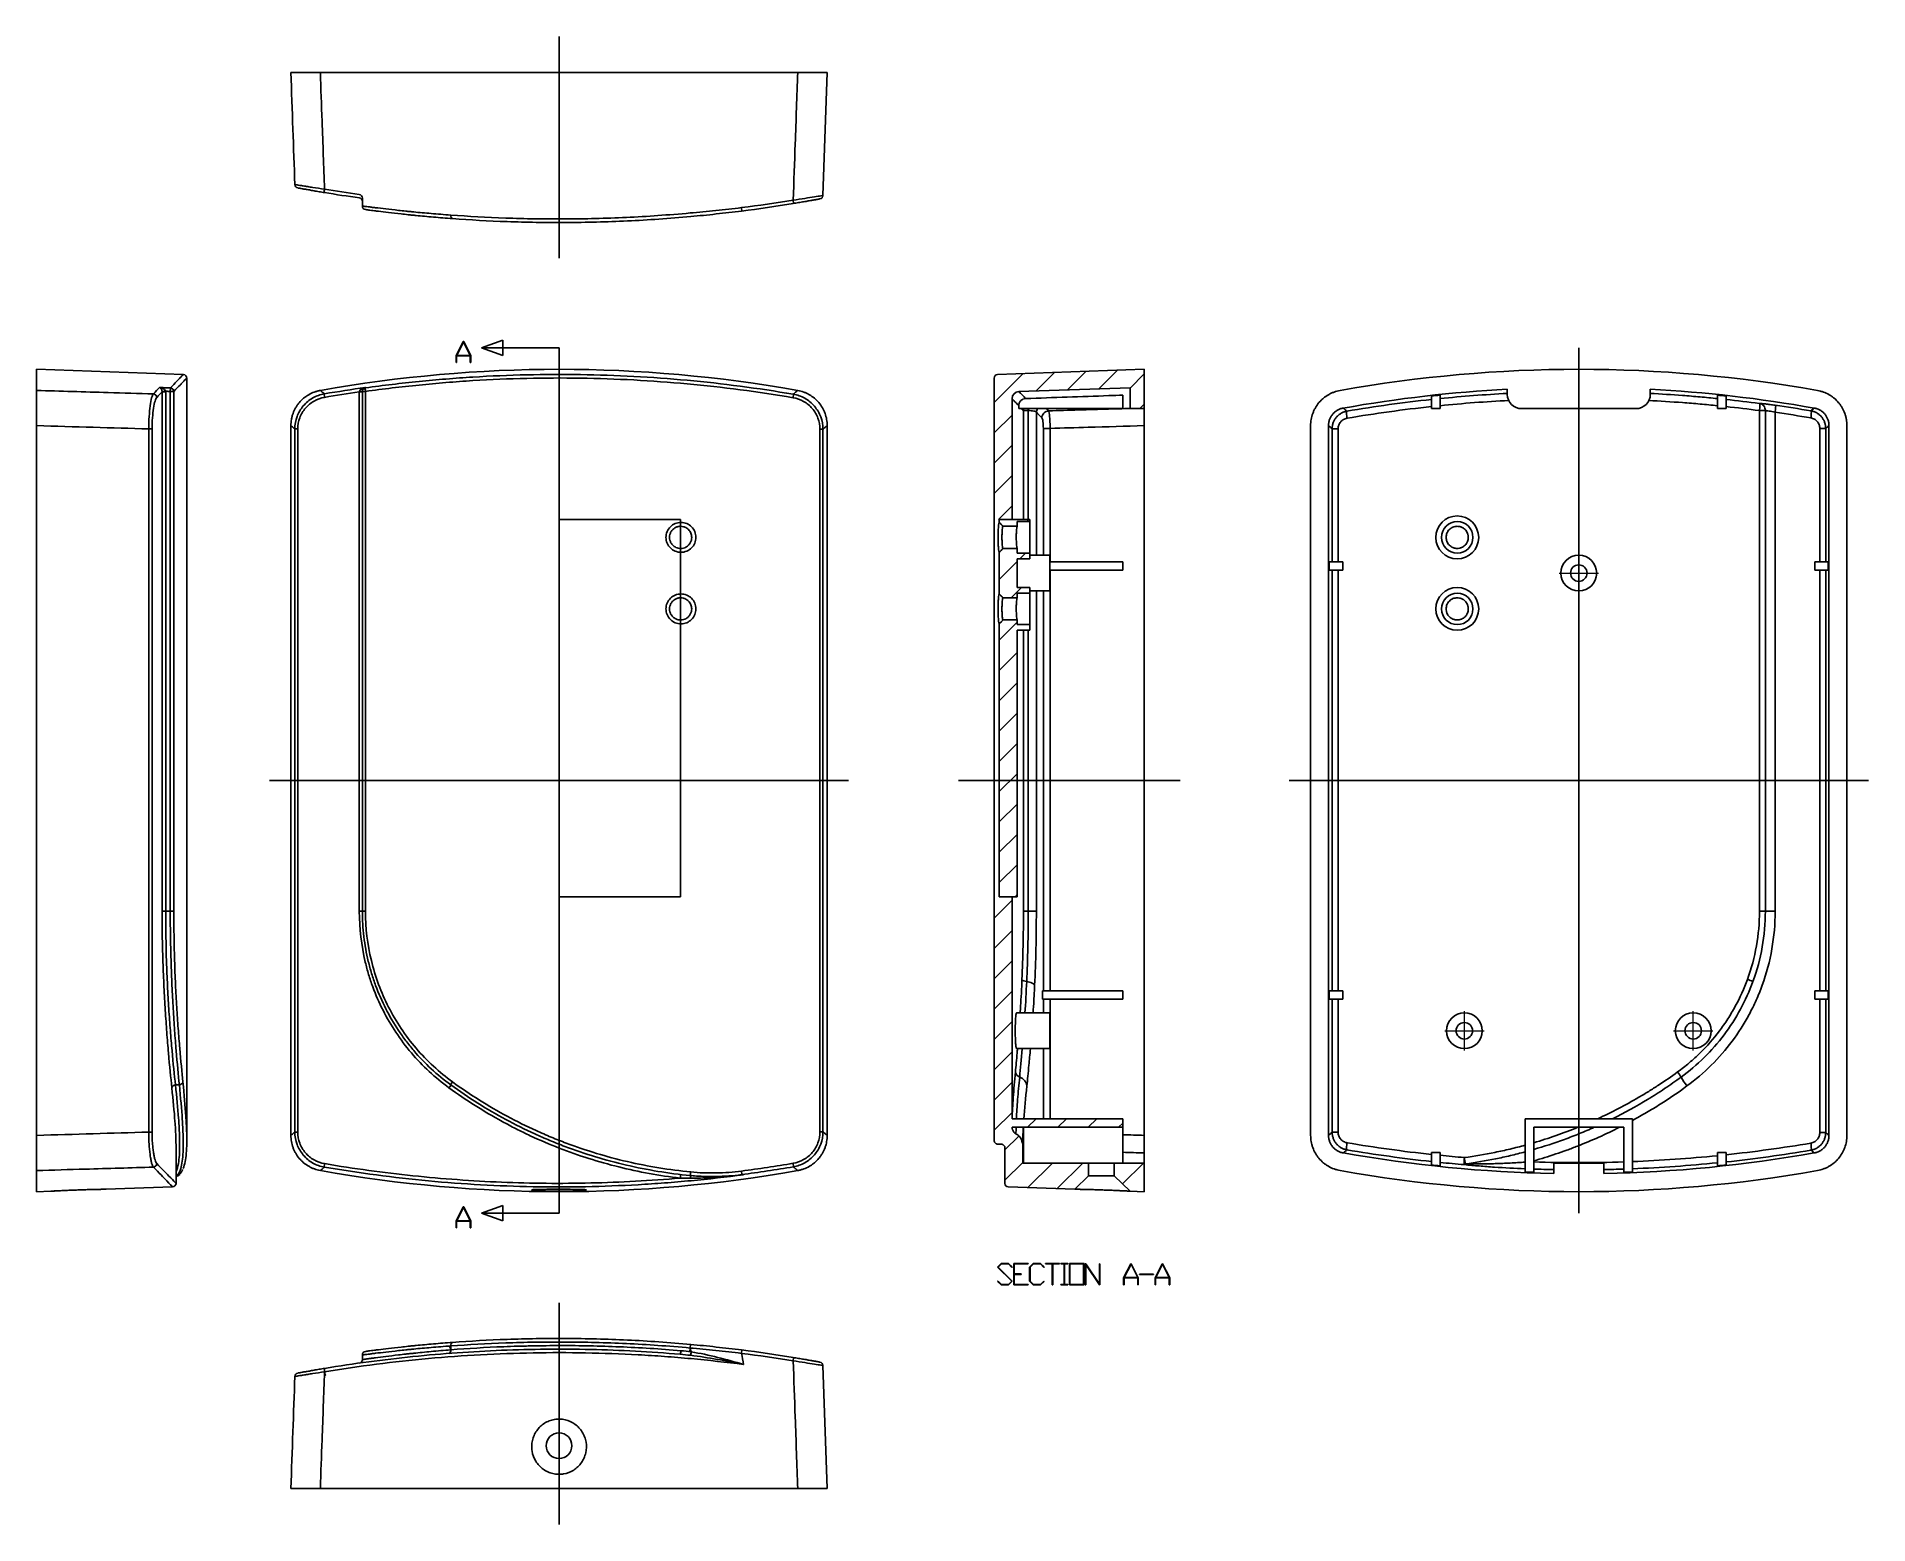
# Model space of a CAD drawing. Extents: x 452 to 708, y 47 to 255.
import ezdxf

# ---------------------------------------------------------------- set-up
doc = ezdxf.new("R2010")
doc.units = 0
doc.header["$MEASUREMENT"] = 0
doc.linetypes.add('center', pattern=[0])
doc.linetypes.add('solid', pattern=[0])
doc.layers.add('255', color=1, linetype='solid')

msp = doc.modelspace()

# ---------------------------------------------------------------- linework, layer by layer
at = {"layer": '255', "color": 1, "linetype": 'center'}
for p, q in [((525.15, 224.44), (525.15, 255.44)), ((525.15, 211.92), (525.15, 90.92)), ((667.76, 211.92), (667.76, 90.92)), ((484.65, 151.42), (565.65, 151.42)), ((581, 151.42), (612, 151.42)), ((627.26, 151.42), (708.26, 151.42)), ((525.15, 78.4), (525.15, 47.4))]:
    msp.add_line(p, q, dxfattribs=at)
at = {"layer": '255', "color": 3, "linetype": 'solid'}
for p, q in [((491.77, 250.44), (558.53, 250.44)), ((562.05, 233.23), (562.65, 250.44)), ((497.65, 232.4), (497.65, 232.87)), ((497.65, 232.4), (497.65, 231.75)), ((472.59, 208.2), (452.09, 208.92)), ((452.09, 205.96), (452.09, 208.92)), ((473.09, 101.16), (473.09, 207.68)), ((586, 207.7), (586, 187.92)), ((586.48, 208.2), (607, 208.92)), ((607, 208.92), (607, 203.42)), ((469.64, 205.81), (470.14, 205.85)), ((470.14, 205.76), (469.64, 205.76)), ((470.78, 205.83), (470.8, 206.32)), ((470.78, 205.83), (471.28, 205.83)), ((497.65, 205.76), (497.22, 205.76)), ((497.65, 205.83), (498.08, 205.83)), ((589.46, 205.81), (605, 206.35)), ((604, 203.42), (604, 205.31)), ((605, 206.35), (605, 203.42)), ((647.16, 205.18), (647.16, 203.42)), ((648.36, 203.42), (648.36, 205.31)), ((657.76, 205.42), (657.76, 206.15)), ((677.76, 206.15), (677.76, 205.42)), ((687.16, 203.42), (687.16, 205.31)), ((688.36, 205.18), (688.36, 203.42)), ((588.5, 204.81), (588.5, 187.92)), ((589.44, 203.42), (589.44, 203.83)), ((589.44, 203.42), (604, 203.42)), ((590.77, 203.15), (590.1, 203.15)), ((607, 203.42), (605, 203.42)), ((647.16, 203.42), (648.36, 203.42)), ((675.76, 203.42), (659.76, 203.42)), ((688.36, 203.42), (687.16, 203.42)), ((693.85, 203.15), (693.03, 203.15)), ((452.09, 201.05), (452.09, 101.79)), ((467.77, 200.59), (468.25, 200.59)), ((487.65, 201.05), (487.65, 101.79)), ((488.2, 200.59), (488.61, 200.59)), ((561.64, 200.54), (562.05, 200.54)), ((562.65, 101.79), (562.65, 201.05)), ((593.83, 200.66), (592.88, 200.66)), ((607, 201.04), (607, 101.8)), ((630.26, 101.79), (630.26, 201.05)), ((632.76, 101.8), (632.76, 201.04)), ((633.27, 200.61), (634.1, 200.61)), ((702.29, 200.66), (701.46, 200.66)), ((702.75, 201.04), (702.75, 101.8)), ((705.26, 201.05), (705.26, 101.79)), ((586, 187.92), (586, 135.17)), ((586.71, 187.92), (586.71, 187.51)), ((586.71, 187.92), (591, 187.92)), ((589.22, 187.62), (589.22, 186.97)), ((589.22, 187.62), (591, 187.62)), ((591, 187.92), (591, 187.62)), ((591, 187.62), (591, 183.22)), ((587.25, 186.97), (589.22, 186.97)), ((586.71, 183.33), (586.71, 177.51)), ((589.22, 183.87), (587.25, 183.87)), ((589.22, 183.87), (589.22, 183.22)), ((591, 183.22), (589.22, 183.22)), ((591, 182.42), (589.22, 182.42)), ((589.22, 182.42), (589.22, 178.42)), ((591, 183.22), (591, 182.42)), ((593.8, 182.92), (591, 182.92)), ((593.8, 182.92), (593.8, 180.42)), ((593.8, 182.02), (604, 182.02)), ((604, 180.82), (604, 182.02)), ((632.86, 180.82), (632.86, 182.02)), ((634.76, 182.02), (632.86, 182.02)), ((634.76, 180.82), (634.76, 182.02)), ((700.76, 180.82), (700.76, 182.02)), ((700.76, 182.02), (702.65, 182.02)), ((702.65, 182.02), (702.65, 180.82)), ((593.8, 180.82), (604, 180.82)), ((593.8, 180.42), (593.8, 177.92)), ((632.86, 180.82), (634.76, 180.82)), ((702.65, 180.82), (700.76, 180.82)), ((587.25, 176.97), (589.22, 176.97)), ((589.22, 178.42), (591, 178.42)), ((589.22, 177.62), (589.22, 176.97)), ((589.22, 177.62), (591, 177.62)), ((591, 178.42), (591, 177.62)), ((591, 177.92), (593.8, 177.92)), ((591, 177.62), (591, 173.22)), ((586.71, 173.33), (586.71, 135.17)), ((589.22, 173.87), (587.25, 173.87)), ((589.22, 173.87), (589.22, 173.22)), ((591, 173.22), (589.22, 173.22)), ((589.22, 172.42), (589.22, 135.17)), ((591, 172.42), (589.22, 172.42)), ((591, 173.22), (591, 172.42)), ((586, 135.17), (586, 101.1)), ((586.71, 135.17), (589.22, 135.17)), ((588.5, 135.17), (588.5, 104.12)), ((470.14, 133.13), (469.64, 133.13)), ((470.14, 133.13), (470.78, 133.13)), ((470.78, 133.13), (471.28, 133.13)), ((497.65, 133.13), (497.22, 133.13)), ((497.65, 133.13), (498.08, 133.13)), ((590.1, 133.13), (590.77, 133.13)), ((591.9, 133.13), (590.77, 133.13)), ((693.03, 133.13), (693.85, 133.13)), ((695.22, 133.13), (693.85, 133.13)), ((592.76, 122.02), (592.76, 120.82)), ((592.76, 122.02), (604, 122.02)), ((592.76, 120.82), (604, 120.82)), ((604, 122.02), (604, 120.82)), ((632.86, 120.82), (632.86, 122.02)), ((632.86, 122.02), (634.76, 122.02)), ((634.76, 120.82), (632.86, 120.82)), ((634.76, 122.02), (634.76, 120.82)), ((702.65, 122.02), (700.76, 122.02)), ((700.76, 122.02), (700.76, 120.82)), ((700.76, 120.82), (702.65, 120.82)), ((702.65, 122.02), (702.65, 120.82)), ((593.8, 118.92), (589.14, 118.92)), ((593.8, 118.92), (593.8, 116.42)), ((593.8, 116.42), (593.8, 113.92)), ((589.14, 113.92), (593.8, 113.92)), ((472.05, 108.86), (471.5, 108.86)), ((588.5, 104.12), (604, 104.12)), ((604, 102.92), (588.5, 102.92)), ((590.1, 102.92), (590.1, 98.08)), ((604, 102.92), (604, 104.12)), ((604, 97.92), (604, 102.92)), ((660.26, 104.12), (675.26, 104.12)), ((660.26, 96.68), (660.26, 104.12)), ((674.06, 102.92), (661.46, 102.92)), ((661.46, 102.92), (661.46, 96.63)), ((674.06, 96.63), (674.06, 102.92)), ((675.26, 104.12), (675.26, 96.68)), ((467.77, 102.25), (468.25, 102.25)), ((471.59, 95.11), (471.59, 100.07)), ((488.2, 102.25), (488.61, 102.25)), ((561.64, 102.3), (562.05, 102.3)), ((586.5, 100.57), (587, 100.57)), ((587.5, 100.03), (587.5, 95.08)), ((590, 100.36), (590, 97.98)), ((633.27, 102.23), (634.1, 102.23)), ((702.29, 102.18), (701.46, 102.18)), ((590, 97.92), (599.2, 97.92)), ((599.2, 96.12), (599.2, 97.92)), ((602.8, 97.92), (599.2, 97.92)), ((602.8, 97.92), (607, 97.92)), ((602.8, 97.92), (602.8, 96.12)), ((607, 99.34), (607, 97.92)), ((607, 97.92), (607, 93.92)), ((647.16, 99.42), (648.36, 99.42)), ((647.16, 97.66), (647.16, 99.42)), ((648.36, 99.42), (648.36, 97.53)), ((664.26, 96.45), (664.26, 97.92)), ((664.26, 97.92), (671.26, 97.92)), ((671.26, 97.92), (671.26, 96.45)), ((688.36, 99.42), (687.16, 99.42)), ((687.16, 99.42), (687.16, 97.53)), ((688.36, 97.66), (688.36, 99.42)), ((452.09, 93.92), (452.09, 96.88)), ((597.27, 94.26), (599.2, 96.12)), ((599.2, 96.12), (602.8, 96.12)), ((602.8, 96.12), (605, 93.99)), ((452.09, 93.92), (454.1, 93.99)), ((461.78, 94.26), (471.09, 94.58)), ((597.27, 94.26), (587.98, 94.58)), ((607, 93.92), (605, 93.99)), ((510.02, 72.35), (510.02, 71.81)), ((497.65, 70.44), (497.65, 71.09)), ((562.05, 69.61), (562.65, 52.4)), ((491.77, 52.4), (558.53, 52.4))]:
    msp.add_line(p, q, dxfattribs=at)
at = {"layer": '255', "color": 1, "linetype": 'solid'}
for p, q in [((510.76, 210.84), (511.74, 212.81)), ((511.78, 212.73), (510.84, 210.86)), ((511.74, 212.81), (511.82, 212.81)), ((512.72, 210.86), (511.78, 212.73)), ((511.82, 212.81), (512.8, 210.84)), ((514.31, 211.92), (517.31, 213.01)), ((517.31, 213.01), (517.31, 210.83)), ((510.76, 209.85), (510.76, 210.84)), ((510.83, 210.8), (510.83, 209.85)), ((512.73, 210.8), (510.83, 210.8)), ((512.72, 210.86), (510.84, 210.86)), ((512.73, 209.85), (512.73, 210.8)), ((512.8, 209.85), (512.8, 210.84)), ((514.31, 211.92), (517.31, 210.83)), ((525.15, 211.92), (514.31, 211.92)), ((510.83, 209.85), (510.76, 209.85)), ((512.8, 209.85), (512.73, 209.85)), ((525.15, 187.92), (542.15, 187.92)), ((542.15, 187.92), (542.15, 135.17)), ((542.15, 135.17), (525.15, 135.17)), ((510.76, 89.84), (511.74, 91.81)), ((510.76, 88.85), (510.76, 89.84)), ((510.83, 89.8), (510.83, 88.85)), ((512.73, 89.8), (510.83, 89.8)), ((511.78, 91.73), (510.84, 89.86)), ((512.72, 89.86), (510.84, 89.86)), ((511.74, 91.81), (511.82, 91.81)), ((512.72, 89.86), (511.78, 91.73)), ((511.82, 91.81), (512.8, 89.84)), ((512.73, 88.85), (512.73, 89.8)), ((512.8, 88.85), (512.8, 89.84)), ((514.31, 90.92), (517.31, 92.01)), ((514.31, 90.92), (517.31, 89.83)), ((525.15, 90.92), (514.31, 90.92)), ((517.31, 92.01), (517.31, 89.83)), ((510.83, 88.85), (510.76, 88.85)), ((512.8, 88.85), (512.73, 88.85)), ((586.48, 83.36), (587, 83.89)), ((588.45, 81.41), (586.48, 83.36)), ((587.03, 83.82), (586.57, 83.36)), ((588.54, 81.41), (586.57, 83.36)), ((587, 83.89), (588.02, 83.89)), ((587.99, 83.82), (587.03, 83.82)), ((588.48, 83.34), (587.99, 83.82)), ((588.02, 83.89), (588.53, 83.39)), ((588.53, 83.39), (588.48, 83.34)), ((588.74, 80.89), (588.74, 83.89)), ((588.74, 83.89), (590.75, 83.89)), ((590.75, 83.82), (588.82, 83.82)), ((588.82, 83.82), (588.82, 82.41)), ((588.82, 82.41), (589.77, 82.41)), ((589.77, 82.36), (588.82, 82.36)), ((588.82, 82.36), (588.82, 80.95)), ((589.77, 82.41), (589.77, 82.36)), ((590.75, 83.89), (590.75, 83.82)), ((590.96, 83.38), (591.47, 83.89)), ((590.96, 81.39), (590.96, 83.38)), ((591.5, 83.82), (591.03, 83.35)), ((591.03, 83.35), (591.03, 81.42)), ((591.47, 83.89), (592.49, 83.89)), ((592.46, 83.82), (591.5, 83.82)), ((592.95, 83.34), (592.46, 83.82)), ((592.49, 83.89), (593, 83.39)), ((593, 83.39), (592.95, 83.34)), ((593.16, 83.82), (593.16, 83.89)), ((593.16, 83.89), (595.14, 83.89)), ((594.11, 83.82), (593.16, 83.82)), ((594.11, 80.89), (594.11, 83.82)), ((595.14, 83.82), (594.19, 83.82)), ((594.19, 83.82), (594.19, 80.89)), ((595.14, 83.82), (595.14, 83.89)), ((595.34, 83.82), (595.34, 83.89)), ((595.34, 83.89), (596.32, 83.89)), ((595.8, 83.82), (595.34, 83.82)), ((595.8, 80.95), (595.8, 83.82)), ((596.32, 83.82), (595.86, 83.82)), ((595.86, 83.82), (595.86, 80.95)), ((596.32, 83.89), (596.32, 83.82)), ((596.53, 80.89), (596.53, 83.89)), ((596.53, 83.89), (598.57, 83.89)), ((598.5, 83.82), (596.6, 83.82)), ((596.6, 83.82), (596.6, 80.92)), ((598.5, 80.92), (598.5, 83.82)), ((598.57, 80.89), (598.57, 83.89)), ((598.74, 83.83), (598.82, 83.85)), ((598.74, 80.89), (598.74, 83.83)), ((598.82, 83.85), (600.72, 80.99)), ((600.71, 80.89), (598.82, 83.74)), ((598.82, 83.74), (598.82, 80.89)), ((600.72, 80.99), (600.72, 83.85)), ((600.72, 83.85), (600.79, 83.85)), ((600.79, 80.89), (600.79, 83.85)), ((604.11, 81.89), (605.1, 83.85)), ((605.14, 83.78), (604.2, 81.9)), ((605.1, 83.85), (605.18, 83.85)), ((606.07, 81.9), (605.14, 83.78)), ((605.18, 83.85), (606.16, 81.89)), ((606.32, 82.35), (606.32, 82.39)), ((606.32, 82.39), (608.29, 82.39)), ((608.29, 82.35), (606.32, 82.35)), ((608.29, 82.35), (608.29, 82.39)), ((608.5, 81.89), (609.48, 83.85)), ((609.52, 83.78), (608.59, 81.9)), ((609.48, 83.85), (609.56, 83.85)), ((610.46, 81.9), (609.52, 83.78)), ((609.56, 83.85), (610.55, 81.89)), ((586.49, 81.38), (586.55, 81.43)), ((587, 80.89), (586.49, 81.38)), ((586.55, 81.43), (587.03, 80.95)), ((588.02, 80.89), (587, 80.89)), ((587.03, 80.95), (587.99, 80.95)), ((587.99, 80.95), (588.45, 81.41)), ((588.54, 81.41), (588.02, 80.89)), ((590.75, 80.89), (588.74, 80.89)), ((588.82, 80.95), (590.75, 80.95)), ((590.75, 80.89), (590.75, 80.95)), ((591.47, 80.89), (590.96, 81.39)), ((591.03, 81.42), (591.5, 80.95)), ((592.49, 80.89), (591.47, 80.89)), ((591.5, 80.95), (592.46, 80.95)), ((592.46, 80.95), (592.95, 81.43)), ((593, 81.38), (592.49, 80.89)), ((593, 81.38), (592.95, 81.43)), ((594.19, 80.89), (594.11, 80.89)), ((595.34, 80.89), (595.34, 80.95)), ((595.34, 80.95), (595.8, 80.95)), ((596.32, 80.89), (595.34, 80.89)), ((595.86, 80.95), (596.32, 80.95)), ((596.32, 80.89), (596.32, 80.95)), ((598.57, 80.89), (596.53, 80.89)), ((598.5, 80.92), (596.6, 80.92)), ((598.82, 80.89), (598.74, 80.89)), ((600.79, 80.89), (600.71, 80.89)), ((604.11, 80.89), (604.11, 81.89)), ((604.19, 80.89), (604.11, 80.89)), ((606.09, 81.85), (604.19, 81.85)), ((604.19, 81.85), (604.19, 80.89)), ((606.07, 81.9), (604.2, 81.9)), ((606.09, 80.89), (606.09, 81.85)), ((606.16, 80.89), (606.09, 80.89)), ((606.16, 80.89), (606.16, 81.89)), ((608.5, 80.89), (608.5, 81.89)), ((608.57, 80.89), (608.5, 80.89)), ((610.47, 81.85), (608.57, 81.85)), ((608.57, 81.85), (608.57, 80.89)), ((610.46, 81.9), (608.59, 81.9)), ((610.47, 80.89), (610.47, 81.85)), ((610.55, 80.89), (610.47, 80.89)), ((610.55, 80.89), (610.55, 81.89))]:
    msp.add_line(p, q, dxfattribs=at)
at = {"layer": '255', "color": 6, "linetype": 'solid'}
for p, q in [((586, 204.27), (590.06, 208.33)), ((591.86, 205.89), (594.45, 208.48)), ((596.26, 206.04), (598.85, 208.64)), ((600.66, 206.2), (603.25, 208.79)), ((605, 206.29), (607, 208.29)), ((586, 200.03), (588.5, 202.53)), ((606.37, 203.42), (607, 204.05)), ((586, 195.79), (588.5, 198.29)), ((586, 191.55), (588.5, 194.05)), ((586.61, 187.92), (588.5, 189.81)), ((590.55, 187.62), (590.85, 187.92)), ((586.71, 179.54), (589.22, 182.05)), ((589.59, 182.42), (590.39, 183.22)), ((588.38, 176.97), (589.83, 178.42)), ((586.71, 171.06), (589.22, 173.57)), ((586.71, 166.82), (589.22, 169.33)), ((586.71, 162.58), (589.22, 165.09)), ((586.71, 158.34), (589.22, 160.85)), ((586.71, 154.1), (589.22, 156.61)), ((586.71, 149.86), (589.22, 152.37)), ((586.71, 145.62), (589.22, 148.13)), ((586.71, 141.38), (589.22, 143.89)), ((586.71, 137.14), (589.22, 139.65)), ((586, 132.19), (588.5, 134.68)), ((588.98, 135.17), (589.22, 135.41)), ((586, 127.95), (588.5, 130.44)), ((586, 123.7), (588.5, 126.2)), ((586, 119.46), (588.5, 121.96)), ((586, 115.22), (588.5, 117.72)), ((586, 110.98), (588.5, 113.48)), ((586, 106.74), (588.5, 109.24)), ((586, 102.5), (588.5, 105)), ((590.66, 102.92), (591.86, 104.12)), ((594.91, 102.92), (596.11, 104.12)), ((599.15, 102.92), (600.35, 104.12)), ((603.39, 102.92), (604, 103.52)), ((587.5, 99.76), (589.44, 101.7)), ((587.5, 95.52), (590, 98.02)), ((590.71, 94.49), (594.14, 97.92)), ((594.81, 94.35), (598.39, 97.92)), ((603.96, 95), (606.88, 97.92))]:
    msp.add_line(p, q, dxfattribs=at)
at = {"layer": '255', "color": 1, "linetype": 'center', "lineweight": 0, "ltscale": 2.54}
for p, q in [((667.76, 177.67), (667.76, 183.17)), ((665.01, 180.42), (670.51, 180.42)), ((651.76, 113.67), (651.76, 119.17)), ((683.76, 113.67), (683.76, 119.17)), ((649.01, 116.42), (654.51, 116.42)), ((681.01, 116.42), (686.51, 116.42))]:
    msp.add_line(p, q, dxfattribs=at)
at = {"layer": '255', "color": 3, "linetype": 'solid', "extrusion": (0, 0, -1)}
for centre, radius in [((-650.76, 185.42), 3), ((-650.76, 185.42), 2.2), ((-667.76, 180.42), 1.15), ((-650.76, 175.42), 3), ((-650.76, 175.42), 2.2), ((-683.76, 116.42), 1.15)]:
    msp.add_circle(centre, radius, dxfattribs=at)
at = {"layer": '255', "color": 3, "linetype": 'solid'}
for centre, radius in [((667.76, 180.42), 2.5), ((651.76, 116.42), 2.5), ((683.76, 116.42), 2.5), ((651.76, 116.42), 1.15), ((525.15, 58.4), 1.8)]:
    msp.add_circle(centre, radius, dxfattribs=at)
at = {"layer": '255', "color": 3, "linetype": 'solid', "extrusion": (0, 0, -1)}
for centre, radius, start, end in [((-488.7, 234.78), 0.5, 280.4676, 358), ((-561.55, 233.25), 0.5, 182, 259.6264), ((-498.15, 231.75), 0.5, 277.6759, 0), ((-667.76, 18.92), 190, 79.881, 100.119), ((-667.76, 18.92), 187.49, 79.8818, 86.9427), ((-667.76, 18.92), 187.39, 83.6886, 84.0576), ((-667.76, 18.92), 187.49, 93.0573, 100.1182), ((-667.76, 283.92), 187.49, 271.0696, 280.1182), ((-667.76, 283.92), 187.49, 259.8818, 268.9304), ((-667.76, 283.92), 187.39, 263.6886, 264.0576), ((-667.76, 283.92), 190, 259.881, 280.119), ((-498.15, 71.09), 0.5, 0, 82.3241), ((-561.55, 69.59), 0.5, 100.3736, 178), ((-488.7, 68.06), 0.5, 2, 79.5324)]:
    msp.add_arc(centre, radius, start, end, dxfattribs=at)
at = {"layer": '255', "color": 3, "linetype": 'solid'}
for centre, radius, start, end in [((497.15, 232.87), 0.5, 360, 82.0397), ((497.15, 232.4), 0.5, 0, 82.0182), ((525.15, 18.92), 190, 79.881, 100.119), ((586.5, 207.7), 0.5, 92, 180), ((589.5, 204.81), 1, 92, 180), ((659.76, 205.42), 2, 180, 270), ((675.76, 205.42), 2, 270, 0), ((667.76, 18.92), 187.39, 83.6886, 84.0576), ((591, 97.98), 1, 180, 183.4856), ((667.76, 283.92), 187.39, 263.6886, 264.0576), ((525.15, 283.92), 190, 259.881, 280.119), ((588, 95.08), 0.5, 180, 268), ((667.76, 283.92), 187.39, 267.7062, 268.0734), ((667.76, 283.92), 187.39, 271.9266, 272.2938), ((497.15, 70.44), 0.5, 277.9818, 0)]:
    msp.add_arc(centre, radius, start, end, dxfattribs=at)
for points, knots in [([(487.65, 250.44), (487.74, 247.8), (487.84, 245.16), (487.93, 242.52), (488.02, 239.94), (488.11, 237.35), (488.2, 234.76)], [0, 0, 0, 0, 0.505215, 0.505215, 0.505215, 1, 1, 1, 1]), ([(491.77, 250.44), (491.19, 250.44), (490.65, 250.44), (489.64, 250.44), (489.19, 250.44), (488.63, 250.44), (488.46, 250.44), (488.18, 250.44), (488.05, 250.44), (487.75, 250.44), (487.65, 250.44), (487.65, 250.44)], [0, 0, 0, 0, 0.25, 0.25, 0.5, 0.5, 0.625, 0.625, 0.75, 0.75, 1, 1, 1, 1]), ([(492.35, 234.11), (492.24, 237.28), (492.13, 240.45), (492.01, 243.62), (491.93, 245.89), (491.85, 248.17), (491.77, 250.44)], [0, 0, 0, 0, 0.582352, 0.582352, 0.582352, 1, 1, 1, 1]), ([(558.53, 250.44), (558.41, 247.11), (558.3, 243.78), (558.18, 240.45), (558.08, 237.83), (557.99, 235.2), (557.9, 232.58)], [0, 0, 0, 0, 0.559251, 0.559251, 0.559251, 1, 1, 1, 1]), ([(562.65, 250.44), (562.66, 250.44), (562.55, 250.44), (562.15, 250.44), (561.86, 250.44), (561.3, 250.44), (561.09, 250.44), (560.65, 250.44), (560.41, 250.44), (559.66, 250.44), (559.11, 250.44), (558.53, 250.44)], [0, 0, 0, 0, 0.25, 0.25, 0.5, 0.5, 0.625, 0.625, 0.75, 0.75, 1, 1, 1, 1]), ([(492.35, 234.11), (491.78, 234.19), (491.23, 234.28), (490.47, 234.39), (490.23, 234.43), (489.78, 234.5), (489.58, 234.53), (489.2, 234.59), (489.03, 234.62), (488.73, 234.67), (488.61, 234.69), (488.3, 234.74), (488.2, 234.76), (488.2, 234.76)], [0, 0, 0, 0, 0.25, 0.25, 0.375, 0.375, 0.5, 0.5, 0.625, 0.625, 0.75, 0.75, 1, 1, 1, 1]), ([(488.61, 234.29), (488.6, 234.29), (488.63, 234.28), (488.7, 234.27), (488.73, 234.27), (488.8, 234.25), (488.84, 234.25), (488.98, 234.22), (489.09, 234.2), (489.29, 234.16), (489.36, 234.15), (489.52, 234.12), (489.6, 234.11), (489.85, 234.06), (490.04, 234.03), (490.34, 233.98), (490.45, 233.96), (490.66, 233.92), (490.78, 233.9), (491.12, 233.84), (491.35, 233.8), (491.84, 233.72), (492.1, 233.68), (492.36, 233.63)], [0, 0, 0, 0, 0.125, 0.125, 0.1875, 0.1875, 0.25, 0.25, 0.375, 0.375, 0.4375, 0.4375, 0.5, 0.5, 0.625, 0.625, 0.6875, 0.6875, 0.75, 0.75, 0.875, 0.875, 1, 1, 1, 1]), ([(492.36, 233.63), (492.34, 233.64), (492.34, 233.66), (492.3, 233.81), (492.33, 233.96), (492.35, 234.11)], [0, 0, 0, 0, 0.0432365, 0.0432365, 0.483188, 0.483188, 0.483188, 0.483188]), ([(562.05, 233.23), (562.05, 233.22), (561.95, 233.21), (561.54, 233.14), (561.24, 233.09), (560.48, 232.97), (560.03, 232.9), (559.02, 232.74), (558.47, 232.66), (557.9, 232.58)], [0, 0, 0, 0, 0.25, 0.25, 0.5, 0.5, 0.75, 0.75, 1, 1, 1, 1]), ([(510.02, 230.49), (509.06, 230.56), (508.14, 230.63), (506.42, 230.78), (505.6, 230.85), (504.64, 230.95), (504.45, 230.96), (504.08, 231), (503.9, 231.02), (503.36, 231.08), (503.02, 231.11), (502.04, 231.22), (501.45, 231.28), (500.39, 231.41), (499.92, 231.47), (499.4, 231.53), (499.31, 231.54), (499.12, 231.56), (499.03, 231.58), (498.77, 231.61), (498.62, 231.63), (498.2, 231.68), (498, 231.71), (497.72, 231.74), (497.65, 231.75), (497.65, 231.75)], [0, 0, 0, 0, 0.125, 0.125, 0.25, 0.25, 0.28125, 0.28125, 0.3125, 0.3125, 0.375, 0.375, 0.5, 0.5, 0.625, 0.625, 0.65625, 0.65625, 0.6875, 0.6875, 0.75, 0.75, 0.875, 0.875, 1, 1, 1, 1]), ([(498.09, 231.26), (498.08, 231.26), (498.15, 231.25), (498.43, 231.21), (498.63, 231.18), (499.04, 231.13), (499.19, 231.11), (499.44, 231.08), (499.53, 231.07), (499.72, 231.04), (499.81, 231.03), (500.32, 230.97), (500.79, 230.91), (501.84, 230.79), (502.42, 230.72), (503.38, 230.61), (503.72, 230.58), (504.25, 230.52), (504.43, 230.5), (504.79, 230.47), (504.98, 230.45), (505.92, 230.35), (506.73, 230.28), (508.43, 230.13), (509.33, 230.06), (510.27, 229.99)], [0, 0, 0, 0, 0.125, 0.125, 0.25, 0.25, 0.3125, 0.3125, 0.34375, 0.34375, 0.375, 0.375, 0.5, 0.5, 0.625, 0.625, 0.6875, 0.6875, 0.71875, 0.71875, 0.75, 0.75, 0.875, 0.875, 1, 1, 1, 1]), ([(543.48, 230.78), (540.46, 230.51), (537.49, 230.3), (531.65, 230.03), (528.78, 229.96), (525.26, 229.94), (524.55, 229.94), (523.5, 229.95), (523.16, 229.95), (522.46, 229.96), (522.11, 229.96), (520.38, 229.99), (519.03, 230.02), (515.03, 230.17), (512.47, 230.31), (510.02, 230.49)], [0, 0, 0, 0, 0.25, 0.25, 0.5, 0.5, 0.5625, 0.5625, 0.59375, 0.59375, 0.625, 0.625, 0.75, 0.75, 1, 1, 1, 1]), ([(550.67, 231.53), (549.48, 231.39), (548.28, 231.25), (545.88, 231), (544.68, 230.88), (543.48, 230.78)], [0, 0, 0, 0, 0.5, 0.5, 1, 1, 1, 1]), ([(543.57, 230.28), (544.76, 230.39), (545.94, 230.51), (548.31, 230.77), (549.49, 230.9), (550.67, 231.05)], [0, 0, 0, 0, 0.5, 0.5, 1, 1, 1, 1]), ([(550.67, 231.53), (550.68, 231.42), (550.69, 231.31), (550.69, 231.15), (550.71, 231.06), (550.67, 231.05)], [0, 0, 0, 0, 0.3387854, 0.3387854, 0.4818664, 0.4818664, 0.4818664, 0.4818664]), ([(557.89, 232.1), (558.15, 232.15), (558.4, 232.19), (558.89, 232.27), (559.13, 232.31), (559.59, 232.39), (559.8, 232.43), (560.1, 232.48), (560.2, 232.5), (560.39, 232.53), (560.48, 232.54), (560.74, 232.59), (560.89, 232.62), (561.09, 232.65), (561.15, 232.67), (561.26, 232.69), (561.32, 232.69), (561.45, 232.72), (561.52, 232.73), (561.59, 232.75), (561.61, 232.75), (561.63, 232.75), (561.65, 232.75), (561.64, 232.75)], [0, 0, 0, 0, 0.125, 0.125, 0.25, 0.25, 0.375, 0.375, 0.4375, 0.4375, 0.5, 0.5, 0.625, 0.625, 0.6875, 0.6875, 0.75, 0.75, 0.875, 0.875, 0.9375, 0.9375, 1, 1, 1, 1]), ([(557.9, 232.58), (557.91, 232.47), (557.92, 232.36), (557.92, 232.21), (557.92, 232.17), (557.91, 232.13), (557.9, 232.11), (557.89, 232.1)], [0, 0, 0, 0, 0.3359242, 0.3359242, 0.4414114, 0.4414114, 0.4846449, 0.4846449, 0.4846449, 0.4846449]), ([(510.27, 229.99), (512.72, 229.81), (515.27, 229.67), (519.24, 229.52), (520.59, 229.49), (522.31, 229.46), (522.66, 229.46), (523.35, 229.45), (524.39, 229.44), (525.44, 229.44), (528.95, 229.46), (531.81, 229.53), (537.62, 229.8), (540.57, 230.01), (543.57, 230.28)], [0, 0, 0, 0, 0.25, 0.25, 0.375, 0.375, 0.40625, 0.40625, 0.4375, 0.5, 0.5, 0.75, 0.75, 1, 1, 1, 1]), ([(470.8, 206.32), (471.13, 206.67), (471.42, 206.97), (471.79, 207.35), (471.9, 207.46), (472.09, 207.67), (472.18, 207.76), (472.49, 208.08), (472.61, 208.21), (472.61, 208.2)], [0, 0, 0, 0, 0.277533, 0.277533, 0.4163, 0.4163, 0.555067, 0.555067, 1, 1, 1, 1]), ([(473.09, 207.71), (473.09, 207.7), (472.97, 207.58), (472.66, 207.26), (472.57, 207.17), (472.38, 206.96), (472.27, 206.85), (471.9, 206.47), (471.61, 206.17), (471.28, 205.83)], [0, 0, 0, 0, 0.444562, 0.444562, 0.583422, 0.583422, 0.722281, 0.722281, 1, 1, 1, 1]), ([(473.09, 207.68), (473.11, 207.91), (472.86, 208.19), (472.61, 208.2), (472.6, 208.2), (472.59, 208.2)], [0, 0, 0, 0, 0.7071068, 0.7071068, 0.7339273, 0.7339273, 0.7339273, 0.7339273]), ([(498.08, 206.32), (500.57, 206.67), (503.06, 206.97), (506.82, 207.35), (508.08, 207.46), (510.6, 207.67), (511.85, 207.76), (518.13, 208.14), (523.14, 208.26), (533.12, 208.1), (538.1, 207.84), (548.02, 206.93), (552.97, 206.28), (557.9, 205.44)], [0, 0, 0, 0, 0.125, 0.125, 0.1875, 0.1875, 0.25, 0.25, 0.5, 0.5, 0.75, 0.75, 1, 1, 1, 1]), ([(557.89, 204.95), (552.96, 205.79), (548.02, 206.43), (538.1, 207.34), (533.12, 207.61), (523.14, 207.76), (518.13, 207.64), (511.86, 207.26), (510.6, 207.17), (508.08, 206.96), (506.83, 206.85), (503.07, 206.47), (500.57, 206.17), (498.08, 205.83)], [0, 0, 0, 0, 0.25, 0.25, 0.5, 0.5, 0.75, 0.75, 0.8125, 0.8125, 0.875, 0.875, 1, 1, 1, 1]), ([(452.09, 205.96), (455.42, 205.87), (458.75, 205.77), (462.08, 205.67), (464.2, 205.61), (466.31, 205.55), (468.43, 205.49)], [0, 0, 0, 0, 0.611609, 0.611609, 0.611609, 1, 1, 1, 1]), ([(452.09, 201.05), (452.09, 201.63), (452.09, 202.2), (452.09, 203.3), (452.09, 203.81), (452.09, 204.48), (452.09, 204.68), (452.09, 205.05), (452.09, 205.22), (452.09, 205.66), (452.09, 205.86), (452.09, 205.96)], [0, 0, 0, 0, 0.25, 0.25, 0.5, 0.5, 0.625, 0.625, 0.75, 0.75, 1, 1, 1, 1]), ([(467.77, 200.59), (467.77, 201.18), (467.79, 201.75), (467.86, 202.85), (467.91, 203.36), (468.03, 204.25), (468.1, 204.62), (468.26, 205.2), (468.34, 205.39), (468.43, 205.49)], [0, 0, 0, 0, 0.25, 0.25, 0.5, 0.5, 0.75, 0.75, 1, 1, 1, 1]), ([(468.9, 205), (468.82, 204.91), (468.73, 204.74), (468.57, 204.22), (468.5, 203.89), (468.38, 203.08), (468.33, 202.63), (468.26, 201.64), (468.25, 201.12), (468.25, 200.59)], [0, 0, 0, 0, 0.25, 0.25, 0.5, 0.5, 0.75, 0.75, 1, 1, 1, 1]), ([(469.29, 206.38), (469.45, 206.36), (469.62, 206.31), (469.85, 206.19), (469.92, 206.15), (470.06, 206.02), (470.11, 205.94), (470.14, 205.85)], [0, 0, 0, 0, 0.5, 0.5, 0.75, 0.75, 1, 1, 1, 1]), ([(469.29, 206.38), (469.62, 206.36), (469.95, 206.35), (470.28, 206.34), (470.46, 206.33), (470.63, 206.33), (470.8, 206.32)], [0, 0, 0, 0, 0.660237, 0.660237, 0.660237, 1, 1, 1, 1]), ([(469.64, 205.81), (469.64, 205.9), (469.61, 205.98), (469.56, 206.11), (469.53, 206.17), (469.43, 206.29), (469.36, 206.35), (469.29, 206.38)], [0, 0, 0, 0, 0.25, 0.25, 0.5, 0.5, 1, 1, 1, 1]), ([(469.64, 133.13), (469.64, 133.46), (469.64, 133.79), (469.64, 134.13), (469.64, 135.46), (469.64, 136.79), (469.64, 138.13), (469.64, 143.46), (469.64, 148.79), (469.64, 154.13), (469.64, 171.34), (469.64, 188.55), (469.64, 205.76)], [0, 0, 0, 0, 0.013768, 0.013768, 0.013768, 0.06884, 0.06884, 0.06884, 0.289127, 0.289127, 0.289127, 1, 1, 1, 1]), ([(470.78, 205.83), (470.59, 205.83), (470.4, 205.84), (470.21, 205.85), (470.18, 205.85), (470.16, 205.85), (470.14, 205.85)], [0, 0, 0, 0, 0.888494, 0.888494, 0.888494, 1, 1, 1, 1]), ([(471.28, 205.83), (471.28, 205.49), (471.28, 205.16), (471.28, 204.83), (471.28, 203.49), (471.28, 202.16), (471.28, 200.83), (471.28, 195.49), (471.28, 190.16), (471.28, 184.83), (471.28, 167.59), (471.28, 150.36), (471.28, 133.13)], [0, 0, 0, 0, 0.013755, 0.013755, 0.013755, 0.068775, 0.068775, 0.068775, 0.288854, 0.288854, 0.288854, 1, 1, 1, 1]), ([(487.65, 201.05), (487.65, 201.34), (487.68, 201.63), (487.75, 202.05), (487.78, 202.2), (487.86, 202.48), (487.9, 202.61), (488.05, 203.03), (488.17, 203.29), (488.39, 203.66), (488.47, 203.79), (488.63, 204.03), (488.72, 204.14), (489, 204.48), (489.21, 204.68), (489.54, 204.96), (489.66, 205.05), (489.89, 205.22), (490.02, 205.3), (490.4, 205.52), (490.66, 205.64), (491.06, 205.79), (491.2, 205.83), (491.48, 205.91), (491.63, 205.94), (491.77, 205.96)], [0, 0, 0, 0, 0.125, 0.125, 0.1875, 0.1875, 0.25, 0.25, 0.375, 0.375, 0.4375, 0.4375, 0.5, 0.5, 0.625, 0.625, 0.6875, 0.6875, 0.75, 0.75, 0.875, 0.875, 0.9375, 0.9375, 1, 1, 1, 1]), ([(488.2, 200.59), (488.2, 201.18), (488.3, 201.75), (488.71, 202.85), (489, 203.36), (489.77, 204.25), (490.21, 204.62), (491.23, 205.2), (491.78, 205.39), (492.35, 205.49)], [0, 0, 0, 0, 0.25, 0.25, 0.5, 0.5, 0.75, 0.75, 1, 1, 1, 1]), ([(492.36, 205), (491.84, 204.91), (491.35, 204.74), (490.43, 204.22), (490.03, 203.89), (489.34, 203.08), (489.07, 202.63), (488.7, 201.64), (488.61, 201.12), (488.61, 200.59)], [0, 0, 0, 0, 0.25, 0.25, 0.5, 0.5, 0.75, 0.75, 1, 1, 1, 1]), ([(491.77, 205.96), (491.89, 205.87), (492.01, 205.77), (492.13, 205.67), (492.2, 205.61), (492.28, 205.55), (492.35, 205.49)], [0, 0, 0, 0, 0.611609, 0.611609, 0.611609, 1, 1, 1, 1]), ([(492.35, 205.49), (492.31, 205.47), (492.32, 205.39), (492.33, 205.22), (492.34, 205.11), (492.36, 205)], [0, 0, 0, 0, 0.1574761, 0.1574761, 0.4964645, 0.4964645, 0.4964645, 0.4964645]), ([(497.22, 133.13), (497.22, 133.46), (497.22, 133.79), (497.22, 134.13), (497.22, 135.46), (497.22, 136.79), (497.22, 138.13), (497.22, 143.46), (497.22, 148.79), (497.22, 154.13), (497.22, 171.34), (497.22, 188.55), (497.22, 205.76)], [0, 0, 0, 0, 0.013768, 0.013768, 0.013768, 0.06884, 0.06884, 0.06884, 0.289127, 0.289127, 0.289127, 1, 1, 1, 1]), ([(497.23, 205.81), (497.24, 205.9), (497.29, 205.98), (497.42, 206.11), (497.5, 206.17), (497.73, 206.29), (497.91, 206.35), (498.08, 206.38)], [0, 0, 0, 0, 0.25, 0.25, 0.5, 0.5, 1, 1, 1, 1]), ([(497.23, 205.81), (497.33, 205.81), (497.43, 205.81), (497.57, 205.83), (497.65, 205.81), (497.65, 205.85)], [0, 0, 0, 0, 0.3075996, 0.3075996, 0.4285246, 0.4285246, 0.4285246, 0.4285246]), ([(498.08, 206.38), (498.03, 206.37), (497.99, 206.35), (497.9, 206.3), (497.86, 206.27), (497.8, 206.21), (497.78, 206.19), (497.74, 206.14), (497.72, 206.12), (497.69, 206.05), (497.68, 206.02), (497.66, 205.94), (497.65, 205.9), (497.65, 205.85)], [0, 0, 0, 0, 0.25, 0.25, 0.5, 0.5, 0.625, 0.625, 0.75, 0.75, 0.875, 0.875, 1, 1, 1, 1]), ([(497.65, 205.83), (497.65, 205.83), (497.65, 205.84), (497.65, 205.85), (497.65, 205.85)], [0, 0, 0, 0, 0.888494, 1, 1, 1, 1]), ([(498.08, 206.32), (498.03, 206.3), (498.06, 206.22), (498.06, 206.05), (498.07, 205.94), (498.08, 205.83)], [0, 0, 0, 0, 0.1562266, 0.1562266, 0.4975554, 0.4975554, 0.4975554, 0.4975554]), ([(498.08, 206.38), (498.08, 206.36), (498.08, 206.35), (498.08, 206.34), (498.08, 206.33), (498.08, 206.33), (498.08, 206.32)], [0, 0, 0, 0, 0.660237, 0.660237, 0.660237, 1, 1, 1, 1]), ([(498.08, 205.83), (498.08, 205.49), (498.08, 205.16), (498.08, 204.83), (498.08, 203.49), (498.08, 202.16), (498.08, 200.83), (498.08, 195.49), (498.08, 190.16), (498.08, 184.83), (498.08, 167.59), (498.08, 150.36), (498.08, 133.13)], [0, 0, 0, 0, 0.013755, 0.013755, 0.013755, 0.068775, 0.068775, 0.068775, 0.288854, 0.288854, 0.288854, 1, 1, 1, 1]), ([(557.89, 204.95), (557.91, 205.06), (557.92, 205.18), (557.92, 205.34), (557.94, 205.42), (557.9, 205.44)], [0, 0, 0, 0, 0.3390565, 0.3390565, 0.4964199, 0.4964199, 0.4964199, 0.4964199]), ([(561.64, 200.54), (561.64, 201.07), (561.55, 201.59), (561.27, 202.34), (561.16, 202.58), (560.89, 203.03), (560.74, 203.24), (560.39, 203.64), (560.21, 203.82), (559.8, 204.16), (559.59, 204.3), (558.9, 204.69), (558.41, 204.86), (557.89, 204.95)], [0, 0, 0, 0, 0.25, 0.25, 0.375, 0.375, 0.5, 0.5, 0.625, 0.625, 0.75, 0.75, 1, 1, 1, 1]), ([(557.9, 205.44), (558.01, 205.54), (558.12, 205.63), (558.23, 205.72), (558.33, 205.8), (558.43, 205.88), (558.53, 205.96)], [0, 0, 0, 0, 0.532499, 0.532499, 0.532499, 1, 1, 1, 1]), ([(557.9, 205.44), (558.47, 205.35), (559.02, 205.15), (559.78, 204.72), (560.02, 204.55), (560.47, 204.19), (560.67, 203.98), (561.05, 203.54), (561.22, 203.3), (561.52, 202.8), (561.64, 202.54), (561.95, 201.71), (562.05, 201.13), (562.05, 200.54)], [0, 0, 0, 0, 0.25, 0.25, 0.375, 0.375, 0.5, 0.5, 0.625, 0.625, 0.75, 0.75, 1, 1, 1, 1]), ([(558.53, 205.96), (558.82, 205.91), (559.1, 205.84), (559.51, 205.69), (559.64, 205.63), (559.9, 205.51), (560.03, 205.44), (560.41, 205.22), (560.65, 205.06), (560.98, 204.78), (561.09, 204.68), (561.29, 204.47), (561.39, 204.37), (561.67, 204.03), (561.84, 203.79), (562.06, 203.42), (562.12, 203.29), (562.25, 203.03), (562.3, 202.89), (562.45, 202.48), (562.53, 202.2), (562.6, 201.77), (562.62, 201.63), (562.65, 201.34), (562.65, 201.19), (562.65, 201.05)], [0, 0, 0, 0, 0.125, 0.125, 0.1875, 0.1875, 0.25, 0.25, 0.375, 0.375, 0.4375, 0.4375, 0.5, 0.5, 0.625, 0.625, 0.6875, 0.6875, 0.75, 0.75, 0.875, 0.875, 0.9375, 0.9375, 1, 1, 1, 1]), ([(589.46, 205.81), (589.46, 205.8), (589.54, 205.73), (589.77, 205.48), (589.87, 205.38), (590.05, 205.2), (590.11, 205.13), (590.25, 204.99), (590.32, 204.91), (590.4, 204.83)], [0, 0, 0, 0, 0.49786, 0.49786, 0.74893, 0.74893, 0.874465, 0.874465, 1, 1, 1, 1]), ([(604, 205.31), (603.34, 205.28), (602.69, 205.26), (602.04, 205.24), (598.16, 205.1), (594.28, 204.97), (590.4, 204.83)], [0, 0, 0, 0, 0.143841, 0.143841, 0.143841, 1, 1, 1, 1]), ([(634.37, 205.96), (634.09, 205.91), (633.81, 205.84), (633.4, 205.69), (633.27, 205.63), (633, 205.51), (632.87, 205.44), (632.49, 205.22), (632.26, 205.06), (631.93, 204.78), (631.82, 204.68), (631.61, 204.47), (631.52, 204.37), (631.23, 204.03), (631.07, 203.79), (630.85, 203.42), (630.79, 203.29), (630.66, 203.03), (630.61, 202.89), (630.46, 202.48), (630.38, 202.2), (630.31, 201.77), (630.29, 201.63), (630.26, 201.34), (630.26, 201.19), (630.26, 201.05)], [0, 0, 0, 0, 0.125, 0.125, 0.1875, 0.1875, 0.25, 0.25, 0.375, 0.375, 0.4375, 0.4375, 0.5, 0.5, 0.625, 0.625, 0.6875, 0.6875, 0.75, 0.75, 0.875, 0.875, 0.9375, 0.9375, 1, 1, 1, 1]), ([(677.76, 205.55), (679.26, 205.47), (680.77, 205.37), (683.09, 205.2), (683.91, 205.13), (685.53, 204.99), (686.34, 204.91), (687.16, 204.83)], [0, 0, 0, 0, 0.480924, 0.480924, 0.740462, 0.740462, 1, 1, 1, 1]), ([(705.26, 201.05), (705.26, 201.34), (705.23, 201.63), (705.16, 202.05), (705.12, 202.2), (705.05, 202.48), (705.01, 202.61), (704.86, 203.03), (704.73, 203.29), (704.52, 203.66), (704.44, 203.79), (704.27, 204.03), (704.18, 204.14), (703.9, 204.48), (703.7, 204.68), (703.37, 204.96), (703.25, 205.05), (703.01, 205.22), (702.89, 205.3), (702.51, 205.52), (702.25, 205.64), (701.84, 205.79), (701.71, 205.83), (701.42, 205.91), (701.28, 205.94), (701.14, 205.96)], [0, 0, 0, 0, 0.125, 0.125, 0.1875, 0.1875, 0.25, 0.25, 0.375, 0.375, 0.4375, 0.4375, 0.5, 0.5, 0.625, 0.625, 0.6875, 0.6875, 0.75, 0.75, 0.875, 0.875, 0.9375, 0.9375, 1, 1, 1, 1]), ([(589.44, 203.83), (589.36, 203.92), (589.29, 203.99), (589.15, 204.14), (589.08, 204.2), (588.91, 204.38), (588.81, 204.49), (588.57, 204.73), (588.5, 204.81), (588.5, 204.81)], [0, 0, 0, 0, 0.125544, 0.125544, 0.251088, 0.251088, 0.502176, 0.502176, 1, 1, 1, 1]), ([(589.44, 203.83), (589.44, 203.9), (589.45, 203.96), (589.47, 204.09), (589.49, 204.15), (589.54, 204.27), (589.56, 204.32), (589.63, 204.43), (589.67, 204.48), (589.76, 204.57), (589.81, 204.61), (589.91, 204.69), (589.97, 204.72), (590.14, 204.8), (590.27, 204.83), (590.4, 204.83)], [0, 0, 0, 0, 0.125, 0.125, 0.25, 0.25, 0.375, 0.375, 0.5, 0.5, 0.625, 0.625, 0.75, 0.75, 1, 1, 1, 1]), ([(590.77, 203.15), (590.77, 202.31), (590.77, 201.47), (590.77, 200.62), (590.77, 196.39), (590.77, 192.15), (590.77, 187.92)], [0, 0, 0, 0, 0.166222, 0.166222, 0.166222, 1, 1, 1, 1]), ([(591.9, 202.91), (591.86, 202.98), (591.73, 203.04), (591.34, 203.12), (591.07, 203.15), (590.77, 203.15)], [0, 0, 0, 0, 0.5, 0.5, 1, 1, 1, 1]), ([(591.9, 202.91), (591.9, 202.09), (591.9, 201.28), (591.9, 200.46), (591.9, 195.93), (591.9, 191.4), (591.9, 186.86), (591.9, 185.55), (591.9, 184.23), (591.9, 182.92)], [0, 0, 0, 0, 0.122269, 0.122269, 0.122269, 0.802677, 0.802677, 0.802677, 1, 1, 1, 1]), ([(593.62, 203.11), (593.38, 203.1), (593.13, 202.98), (592.78, 202.63), (592.67, 202.37), (592.67, 202.13)], [0, 0, 0, 0, 0.729789, 0.729789, 1.467133, 1.467133, 1.467133, 1.467133]), ([(605, 203.44), (604, 203.42), (603, 203.39), (602, 203.36), (599.21, 203.28), (596.41, 203.19), (593.62, 203.11)], [0, 0, 0, 0, 0.263177, 0.263177, 0.263177, 1, 1, 1, 1]), ([(593.62, 203.11), (593.67, 203.01), (593.72, 202.71), (593.78, 202.04), (593.79, 201.79), (593.82, 201.24), (593.83, 200.95), (593.83, 200.66)], [0, 0, 0, 0, 0.5, 0.5, 0.75, 0.75, 1, 1, 1, 1]), ([(607, 201.04), (607, 201.34), (607, 201.62), (607, 202.17), (607, 202.42), (607, 203.01), (607, 203.29), (607, 203.43)], [0, 0, 0, 0, 0.274499, 0.274499, 0.548998, 0.548998, 1, 1, 1, 1]), ([(634.82, 203.5), (634.67, 203.48), (634.53, 203.44), (634.26, 203.34), (634.13, 203.28), (633.88, 203.13), (633.76, 203.05), (633.59, 202.91), (633.54, 202.86), (633.44, 202.76), (633.39, 202.7), (633.25, 202.54), (633.16, 202.42), (633.06, 202.23), (633.02, 202.16), (632.96, 202.03), (632.93, 201.97), (632.86, 201.76), (632.82, 201.62), (632.77, 201.34), (632.76, 201.19), (632.76, 201.04)], [0, 0, 0, 0, 0.125, 0.125, 0.25, 0.25, 0.375, 0.375, 0.4375, 0.4375, 0.5, 0.5, 0.625, 0.625, 0.6875, 0.6875, 0.75, 0.75, 0.875, 0.875, 1, 1, 1, 1]), ([(633.27, 200.61), (633.27, 200.76), (633.28, 200.91), (633.33, 201.19), (633.37, 201.33), (633.45, 201.54), (633.48, 201.61), (633.54, 201.74), (633.57, 201.8), (633.68, 201.99), (633.77, 202.11), (633.91, 202.28), (633.96, 202.33), (634.06, 202.43), (634.11, 202.48), (634.28, 202.62), (634.4, 202.7), (634.65, 202.85), (634.79, 202.91), (635.06, 203.01), (635.2, 203.04), (635.34, 203.07)], [0, 0, 0, 0, 0.125, 0.125, 0.25, 0.25, 0.3125, 0.3125, 0.375, 0.375, 0.5, 0.5, 0.5625, 0.5625, 0.625, 0.625, 0.75, 0.75, 0.875, 0.875, 1, 1, 1, 1]), ([(635.34, 203.07), (635.3, 203.11), (635.25, 203.15), (635.2, 203.19), (635.07, 203.29), (634.94, 203.4), (634.82, 203.5)], [0, 0, 0, 0, 0.270941, 0.270941, 0.270941, 1, 1, 1, 1]), ([(635.34, 203.07), (635.25, 203.03), (635.29, 202.86), (635.29, 202.53), (635.32, 202.31), (635.35, 202.08)], [0, 0, 0, 0, 0.3147493, 0.3147493, 0.9927938, 0.9927938, 0.9927938, 0.9927938]), ([(687.16, 203.83), (686.34, 203.92), (685.53, 203.99), (683.91, 204.14), (683.09, 204.2), (680.69, 204.38), (679.1, 204.48), (677.51, 204.56)], [0, 0, 0, 0, 0.252829, 0.252829, 0.505657, 0.505657, 1, 1, 1, 1]), ([(693.85, 203.15), (693.85, 203.38), (693.76, 203.63), (693.48, 203.98), (693.26, 204.11), (693.03, 204.14)], [0, 0, 0, 0, 0.690179, 0.690179, 1.365876, 1.365876, 1.365876, 1.365876]), ([(693.03, 203.15), (693.06, 203.38), (693.08, 203.61), (693.08, 203.91), (693.08, 203.99), (693.06, 204.09), (693.06, 204.13), (693.03, 204.14)], [0, 0, 0, 0, 0.6836953, 0.6836953, 0.9083335, 0.9083335, 0.999139, 0.999139, 0.999139, 0.999139]), ([(693.03, 204.14), (693.12, 204.14), (693.23, 204.13), (693.52, 204.11), (693.69, 204.09), (694.07, 204.05), (694.29, 204.02), (694.74, 203.96), (694.98, 203.93), (695.23, 203.9)], [0, 0, 0, 0, 0.25, 0.25, 0.5, 0.5, 0.75, 0.75, 1, 1, 1, 1]), ([(693.03, 133.13), (693.03, 134.93), (693.03, 136.73), (693.03, 138.54), (693.03, 145.75), (693.03, 152.96), (693.03, 160.18), (693.03, 174.5), (693.03, 188.83), (693.03, 203.15)], [0, 0, 0, 0, 0.077261, 0.077261, 0.077261, 0.386304, 0.386304, 0.386304, 1, 1, 1, 1]), ([(695.22, 202.91), (694.91, 202.98), (694.62, 203.04), (694.14, 203.12), (693.95, 203.15), (693.85, 203.15)], [0, 0, 0, 0, 0.5, 0.5, 1, 1, 1, 1]), ([(693.85, 203.15), (693.85, 202.31), (693.85, 201.47), (693.85, 200.62), (693.85, 196.09), (693.85, 191.56), (693.85, 187.02), (693.85, 169.06), (693.85, 151.09), (693.85, 133.13)], [0, 0, 0, 0, 0.036164, 0.036164, 0.036164, 0.23037, 0.23037, 0.23037, 1, 1, 1, 1]), ([(695.22, 202.91), (695.25, 203.13), (695.28, 203.36), (695.28, 203.69), (695.33, 203.86), (695.23, 203.9)], [0, 0, 0, 0, 0.6820438, 0.6820438, 0.9949251, 0.9949251, 0.9949251, 0.9949251]), ([(695.22, 202.91), (695.22, 202.09), (695.22, 201.28), (695.22, 200.46), (695.22, 195.93), (695.22, 191.4), (695.22, 186.86), (695.22, 168.95), (695.22, 151.04), (695.22, 133.13)], [0, 0, 0, 0, 0.035022, 0.035022, 0.035022, 0.229917, 0.229917, 0.229917, 1, 1, 1, 1]), ([(700.21, 202.13), (700.25, 202.35), (700.28, 202.58), (700.28, 202.91), (700.32, 203.07), (700.22, 203.11)], [0, 0, 0, 0, 0.6779063, 0.6779063, 0.9928848, 0.9928848, 0.9928848, 0.9928848]), ([(700.69, 203.5), (700.64, 203.45), (700.58, 203.41), (700.52, 203.36), (700.42, 203.28), (700.32, 203.19), (700.22, 203.11)], [0, 0, 0, 0, 0.373332, 0.373332, 0.373332, 1, 1, 1, 1]), ([(700.22, 203.11), (700.37, 203.09), (700.51, 203.05), (700.78, 202.95), (700.91, 202.89), (701.1, 202.78), (701.16, 202.74), (701.28, 202.66), (701.34, 202.62), (701.51, 202.48), (701.61, 202.38), (701.75, 202.21), (701.8, 202.15), (701.88, 202.03), (701.92, 201.97), (702.03, 201.78), (702.09, 201.65), (702.17, 201.44), (702.19, 201.37), (702.23, 201.23), (702.24, 201.16), (702.28, 200.95), (702.29, 200.8), (702.29, 200.66)], [0, 0, 0, 0, 0.125, 0.125, 0.25, 0.25, 0.3125, 0.3125, 0.375, 0.375, 0.5, 0.5, 0.5625, 0.5625, 0.625, 0.625, 0.75, 0.75, 0.8125, 0.8125, 0.875, 0.875, 1, 1, 1, 1]), ([(702.75, 201.04), (702.75, 201.19), (702.74, 201.33), (702.69, 201.62), (702.65, 201.76), (702.55, 202.03), (702.49, 202.17), (702.38, 202.35), (702.35, 202.41), (702.26, 202.53), (702.22, 202.59), (702.08, 202.76), (701.98, 202.86), (701.81, 203), (701.75, 203.05), (701.63, 203.13), (701.57, 203.17), (701.38, 203.28), (701.25, 203.34), (700.98, 203.44), (700.84, 203.48), (700.69, 203.5)], [0, 0, 0, 0, 0.125, 0.125, 0.25, 0.25, 0.375, 0.375, 0.4375, 0.4375, 0.5, 0.5, 0.625, 0.625, 0.6875, 0.6875, 0.75, 0.75, 0.875, 0.875, 1, 1, 1, 1]), ([(467.77, 200.59), (465.19, 200.66), (462.6, 200.74), (460.01, 200.81), (457.37, 200.89), (454.73, 200.97), (452.09, 201.05)], [0, 0, 0, 0, 0.494785, 0.494785, 0.494785, 1, 1, 1, 1]), ([(468.25, 200.59), (468.25, 200.25), (468.25, 199.92), (468.25, 199.59), (468.25, 198.25), (468.25, 196.92), (468.25, 195.59), (468.25, 190.25), (468.25, 184.92), (468.25, 179.59), (468.25, 158.25), (468.25, 136.92), (468.25, 115.59), (468.25, 111.14), (468.25, 106.7), (468.25, 102.25)], [0, 0, 0, 0, 0.01017, 0.01017, 0.01017, 0.050848, 0.050848, 0.050848, 0.21356, 0.21356, 0.21356, 0.864411, 0.864411, 0.864411, 1, 1, 1, 1]), ([(488.2, 200.59), (488.11, 200.66), (488.02, 200.74), (487.93, 200.81), (487.84, 200.89), (487.74, 200.97), (487.65, 201.05)], [0, 0, 0, 0, 0.494785, 0.494785, 0.494785, 1, 1, 1, 1]), ([(488.61, 200.59), (488.61, 200.25), (488.61, 199.92), (488.61, 199.59), (488.61, 198.25), (488.61, 196.92), (488.61, 195.59), (488.61, 190.25), (488.61, 184.92), (488.61, 179.59), (488.61, 158.25), (488.61, 136.92), (488.61, 115.59), (488.61, 111.14), (488.61, 106.7), (488.61, 102.25)], [0, 0, 0, 0, 0.01017, 0.01017, 0.01017, 0.050848, 0.050848, 0.050848, 0.21356, 0.21356, 0.21356, 0.864411, 0.864411, 0.864411, 1, 1, 1, 1]), ([(561.64, 102.3), (561.64, 102.63), (561.64, 102.97), (561.64, 103.3), (561.64, 104.63), (561.64, 105.97), (561.64, 107.3), (561.64, 112.63), (561.64, 117.97), (561.64, 123.3), (561.64, 144.63), (561.64, 165.97), (561.64, 187.3), (561.64, 191.71), (561.64, 196.13), (561.64, 200.54)], [0, 0, 0, 0, 0.010179, 0.010179, 0.010179, 0.050894, 0.050894, 0.050894, 0.213756, 0.213756, 0.213756, 0.865203, 0.865203, 0.865203, 1, 1, 1, 1]), ([(562.65, 201.05), (562.55, 200.96), (562.45, 200.88), (562.35, 200.79), (562.25, 200.71), (562.15, 200.62), (562.05, 200.54)], [0, 0, 0, 0, 0.504768, 0.504768, 0.504768, 1, 1, 1, 1]), ([(592.88, 200.66), (592.88, 201.01), (592.86, 201.36), (592.78, 201.89), (592.72, 202.07), (592.67, 202.13)], [0, 0, 0, 0, 0.5, 0.5, 1, 1, 1, 1]), ([(593.83, 200.66), (595.61, 200.71), (597.38, 200.76), (599.16, 200.81), (601.77, 200.89), (604.39, 200.97), (607, 201.04)], [0, 0, 0, 0, 0.405116, 0.405116, 0.405116, 1, 1, 1, 1]), ([(632.76, 201.04), (632.86, 200.96), (632.96, 200.88), (633.06, 200.79), (633.13, 200.73), (633.2, 200.67), (633.27, 200.61)], [0, 0, 0, 0, 0.585158, 0.585158, 0.585158, 1, 1, 1, 1]), ([(635.35, 202.08), (635.18, 202.05), (635.02, 202), (634.79, 201.87), (634.72, 201.82), (634.58, 201.71), (634.52, 201.65), (634.4, 201.51), (634.35, 201.44), (634.26, 201.29), (634.23, 201.21), (634.16, 201.05), (634.14, 200.96), (634.11, 200.79), (634.1, 200.7), (634.1, 200.61)], [0, 0, 0, 0, 0.25, 0.25, 0.375, 0.375, 0.5, 0.5, 0.625, 0.625, 0.75, 0.75, 0.875, 0.875, 1, 1, 1, 1]), ([(634.1, 200.61), (634.1, 199.95), (634.1, 199.28), (634.1, 198.61), (634.1, 195.95), (634.1, 193.28), (634.1, 190.61), (634.1, 187.75), (634.1, 184.88), (634.1, 182.02)], [0, 0, 0, 0, 0.10757, 0.10757, 0.10757, 0.537849, 0.537849, 0.537849, 1, 1, 1, 1]), ([(701.46, 200.66), (701.46, 200.75), (701.46, 200.83), (701.43, 201.01), (701.4, 201.09), (701.34, 201.26), (701.3, 201.34), (701.21, 201.49), (701.16, 201.56), (701.05, 201.69), (700.99, 201.75), (700.85, 201.86), (700.78, 201.91), (700.63, 202), (700.55, 202.03), (700.38, 202.09), (700.3, 202.11), (700.21, 202.13)], [0, 0, 0, 0, 0.125, 0.125, 0.25, 0.25, 0.375, 0.375, 0.5, 0.5, 0.625, 0.625, 0.75, 0.75, 0.875, 0.875, 1, 1, 1, 1]), ([(702.29, 200.66), (702.36, 200.71), (702.42, 200.76), (702.48, 200.81), (702.57, 200.89), (702.66, 200.97), (702.75, 201.04)], [0, 0, 0, 0, 0.405116, 0.405116, 0.405116, 1, 1, 1, 1]), ([(540.1, 185.42), (540.1, 185.69), (540.21, 186.24), (540.68, 186.94), (541.38, 187.4), (542.2, 187.56), (543.02, 187.4), (543.72, 186.94), (544.18, 186.24), (544.35, 185.42), (544.18, 184.6), (543.72, 183.9), (543.02, 183.44), (542.2, 183.28), (541.38, 183.44), (540.68, 183.9), (540.21, 184.6), (540.1, 185.15), (540.1, 185.42)], [0, 0, 0, 0, 0.062402, 0.124903, 0.187493, 0.250071, 0.312621, 0.375056, 0.437495, 0.500191, 0.562548, 0.624954, 0.687478, 0.750096, 0.81272, 0.875243, 0.937664, 1, 1, 1, 1]), ([(586.55, 185.42), (586.55, 185.69), (586.56, 186.24), (586.59, 186.94), (586.65, 187.39), (586.69, 187.5), (586.71, 187.51)], [0, 0, 0, 0, 0.25312, 0.506643, 0.760525, 1, 1, 1, 1]), ([(586.71, 187.51), (586.76, 187.46), (586.81, 187.41), (586.85, 187.37), (586.9, 187.32), (586.95, 187.27), (587, 187.22), (587.08, 187.14), (587.17, 187.05), (587.25, 186.97)], [0, 0, 0, 0, 0.265289, 0.265289, 0.265289, 0.530578, 0.530578, 0.530578, 1, 1, 1, 1]), ([(540.6, 185.42), (540.6, 185.29), (540.64, 185.02), (540.79, 184.64), (541.07, 184.28), (541.52, 183.96), (542.07, 183.84), (542.54, 183.9), (542.86, 184.03), (543.08, 184.17), (543.31, 184.37), (543.52, 184.65), (543.67, 185.03), (543.73, 185.48), (543.62, 186.02), (543.34, 186.45), (543.02, 186.71), (542.79, 186.84), (542.5, 186.94), (542.14, 186.99), (541.71, 186.93), (541.34, 186.76), (541.03, 186.51), (540.79, 186.2), (540.64, 185.82), (540.6, 185.55), (540.6, 185.42)], [0, 0, 0, 0, 0.040619, 0.082231, 0.12486, 0.180483, 0.24959, 0.292113, 0.327192, 0.354807, 0.374945, 0.418602, 0.460221, 0.499837, 0.55996, 0.6246, 0.653681, 0.687188, 0.705345, 0.749834, 0.79762, 0.839358, 0.875041, 0.917679, 0.959323, 1, 1, 1, 1]), ([(586.71, 183.33), (586.69, 183.34), (586.65, 183.45), (586.59, 183.9), (586.56, 184.6), (586.55, 185.15), (586.55, 185.42)], [0, 0, 0, 0, 0.240195, 0.493854, 0.747101, 1, 1, 1, 1]), ([(587.25, 186.97), (587.23, 186.97), (587.18, 186.88), (587.13, 186.53), (587.1, 186.03), (587.09, 185.62), (587.09, 185.42)], [0, 0, 0, 0, 0.277034, 0.500323, 0.754545, 1, 1, 1, 1]), ([(587.09, 185.42), (587.09, 185.22), (587.1, 184.81), (587.13, 184.32), (587.18, 183.96), (587.23, 183.87), (587.25, 183.87), (587.26, 183.87)], [0, 0, 0, 0, 0.245151, 0.499282, 0.722509, 0.999849, 1, 1, 1, 1]), ([(589.09, 185.42), (589.09, 185.63), (589.1, 185.83), (589.11, 186.2), (589.12, 186.37), (589.15, 186.8), (589.19, 186.97), (589.22, 186.97), (589.22, 186.97), (589.22, 186.97)], [0, 0, 0, 0, 0.249953, 0.249953, 0.499906, 0.499906, 0.999812, 0.999812, 1, 1, 1, 1]), ([(589.22, 183.87), (589.2, 183.87), (589.19, 183.91), (589.16, 184.06), (589.14, 184.18), (589.11, 184.61), (589.09, 185.01), (589.09, 185.42)], [0, 0, 0, 0, 0.249485, 0.249485, 0.499657, 0.499657, 1, 1, 1, 1]), ([(652.31, 185.42), (652.31, 185.52), (652.3, 185.62), (652.27, 185.77), (652.25, 185.82), (652.22, 185.92), (652.21, 185.97), (652.15, 186.11), (652.1, 186.2), (651.99, 186.37), (651.92, 186.45), (651.78, 186.59), (651.7, 186.65), (651.57, 186.74), (651.53, 186.76), (651.44, 186.81), (651.35, 186.85), (651.25, 186.89), (651.16, 186.92), (651.11, 186.93), (650.96, 186.96), (650.86, 186.97), (650.66, 186.97), (650.55, 186.96), (650.35, 186.92), (650.26, 186.89), (650.12, 186.83), (650.07, 186.81), (649.98, 186.76), (649.94, 186.74), (649.81, 186.65), (649.73, 186.59), (649.59, 186.45), (649.52, 186.37), (649.44, 186.24), (649.41, 186.2), (649.37, 186.11), (649.34, 186.06), (649.29, 185.92), (649.26, 185.82), (649.22, 185.62), (649.21, 185.52), (649.21, 185.32), (649.22, 185.22), (649.25, 185.07), (649.26, 185.02), (649.29, 184.92), (649.3, 184.87), (649.36, 184.73), (649.41, 184.64), (649.52, 184.47), (649.59, 184.4), (649.73, 184.25), (649.81, 184.19), (649.98, 184.07), (650.07, 184.03), (650.21, 183.97), (650.26, 183.95), (650.35, 183.92), (650.4, 183.91), (650.55, 183.88), (650.65, 183.87), (650.86, 183.87), (650.96, 183.88), (651.11, 183.91), (651.15, 183.92), (651.25, 183.95), (651.3, 183.97), (651.44, 184.03), (651.53, 184.07), (651.7, 184.19), (651.78, 184.25), (651.92, 184.39), (651.99, 184.47), (652.07, 184.6), (652.1, 184.64), (652.15, 184.73), (652.17, 184.78), (652.23, 184.92), (652.26, 185.02), (652.3, 185.22), (652.31, 185.32), (652.31, 185.42)], [0, 0, 0, 0, 0.03125, 0.03125, 0.046875, 0.046875, 0.0625, 0.0625, 0.09375, 0.09375, 0.125, 0.125, 0.15625, 0.15625, 0.171875, 0.171875, 0.1875, 0.203125, 0.203125, 0.21875, 0.21875, 0.25, 0.25, 0.28125, 0.28125, 0.3125, 0.3125, 0.328125, 0.328125, 0.34375, 0.34375, 0.375, 0.375, 0.40625, 0.40625, 0.421875, 0.421875, 0.4375, 0.4375, 0.46875, 0.46875, 0.5, 0.5, 0.53125, 0.53125, 0.546875, 0.546875, 0.5625, 0.5625, 0.59375, 0.59375, 0.625, 0.625, 0.65625, 0.65625, 0.6875, 0.6875, 0.703125, 0.703125, 0.71875, 0.71875, 0.75, 0.75, 0.78125, 0.78125, 0.796875, 0.796875, 0.8125, 0.8125, 0.84375, 0.84375, 0.875, 0.875, 0.90625, 0.90625, 0.921875, 0.921875, 0.9375, 0.9375, 0.96875, 0.96875, 1, 1, 1, 1]), ([(587.25, 183.87), (587.2, 183.82), (587.16, 183.77), (587.11, 183.73), (587.06, 183.68), (587.01, 183.63), (586.97, 183.58), (586.88, 183.5), (586.8, 183.42), (586.71, 183.33)], [0, 0, 0, 0, 0.265284, 0.265284, 0.265284, 0.530568, 0.530568, 0.530568, 1, 1, 1, 1]), ([(634.1, 180.82), (634.1, 173.42), (634.1, 166.02), (634.1, 158.61), (634.1, 146.42), (634.1, 134.22), (634.1, 122.02)], [0, 0, 0, 0, 0.377677, 0.377677, 0.377677, 1, 1, 1, 1]), ([(701.46, 122.02), (701.46, 129.41), (701.46, 136.8), (701.46, 144.18), (701.46, 156.4), (701.46, 168.61), (701.46, 180.82)], [0, 0, 0, 0, 0.376914, 0.376914, 0.376914, 1, 1, 1, 1]), ([(540.1, 175.42), (540.1, 175.69), (540.21, 176.24), (540.68, 176.94), (541.38, 177.4), (542.2, 177.56), (543.02, 177.4), (543.72, 176.94), (544.18, 176.24), (544.35, 175.42), (544.18, 174.6), (543.72, 173.9), (543.02, 173.44), (542.2, 173.28), (541.38, 173.44), (540.68, 173.9), (540.21, 174.6), (540.1, 175.15), (540.1, 175.42)], [0, 0, 0, 0, 0.062402, 0.124903, 0.187493, 0.250071, 0.312621, 0.375056, 0.437495, 0.500191, 0.562548, 0.624954, 0.687478, 0.750096, 0.81272, 0.875243, 0.937664, 1, 1, 1, 1]), ([(540.6, 175.42), (540.6, 175.29), (540.64, 175.02), (540.79, 174.64), (541.07, 174.28), (541.52, 173.96), (542.07, 173.84), (542.54, 173.9), (542.86, 174.03), (543.08, 174.17), (543.31, 174.37), (543.52, 174.65), (543.67, 175.03), (543.73, 175.48), (543.62, 176.02), (543.34, 176.45), (543.02, 176.71), (542.79, 176.84), (542.5, 176.94), (542.14, 176.99), (541.71, 176.93), (541.34, 176.76), (541.03, 176.51), (540.79, 176.2), (540.64, 175.82), (540.6, 175.55), (540.6, 175.42)], [0, 0, 0, 0, 0.040619, 0.082231, 0.12486, 0.180483, 0.24959, 0.292113, 0.327192, 0.354807, 0.374945, 0.418602, 0.460221, 0.499837, 0.55996, 0.6246, 0.653681, 0.687188, 0.705345, 0.749834, 0.79762, 0.839358, 0.875041, 0.917679, 0.959323, 1, 1, 1, 1]), ([(586.55, 175.42), (586.55, 175.69), (586.56, 176.24), (586.59, 176.94), (586.65, 177.39), (586.69, 177.5), (586.71, 177.51)], [0, 0, 0, 0, 0.25312, 0.506643, 0.760525, 1, 1, 1, 1]), ([(586.71, 177.51), (586.76, 177.46), (586.81, 177.41), (586.85, 177.37), (586.9, 177.32), (586.95, 177.27), (587, 177.22), (587.08, 177.14), (587.17, 177.05), (587.25, 176.97)], [0, 0, 0, 0, 0.265289, 0.265289, 0.265289, 0.530578, 0.530578, 0.530578, 1, 1, 1, 1]), ([(587.25, 176.97), (587.23, 176.97), (587.18, 176.88), (587.13, 176.53), (587.1, 176.03), (587.09, 175.62), (587.09, 175.42)], [0, 0, 0, 0, 0.277034, 0.500323, 0.754545, 1, 1, 1, 1]), ([(589.09, 175.42), (589.09, 175.63), (589.1, 175.83), (589.11, 176.2), (589.12, 176.37), (589.15, 176.8), (589.19, 176.97), (589.22, 176.97), (589.22, 176.97), (589.22, 176.97)], [0, 0, 0, 0, 0.249953, 0.249953, 0.499906, 0.499906, 0.999812, 0.999812, 1, 1, 1, 1]), ([(592.88, 122.02), (592.88, 129.41), (592.88, 136.8), (592.88, 144.18), (592.88, 155.43), (592.88, 166.67), (592.88, 177.92)], [0, 0, 0, 0, 0.396472, 0.396472, 0.396472, 1, 1, 1, 1]), ([(652.31, 175.42), (652.31, 175.52), (652.3, 175.62), (652.27, 175.77), (652.25, 175.82), (652.22, 175.92), (652.21, 175.97), (652.15, 176.11), (652.1, 176.2), (651.99, 176.37), (651.92, 176.45), (651.78, 176.59), (651.7, 176.65), (651.57, 176.74), (651.53, 176.76), (651.44, 176.81), (651.35, 176.85), (651.25, 176.89), (651.16, 176.92), (651.11, 176.93), (650.96, 176.96), (650.86, 176.97), (650.66, 176.97), (650.55, 176.96), (650.35, 176.92), (650.26, 176.89), (650.12, 176.83), (650.07, 176.81), (649.98, 176.76), (649.94, 176.74), (649.81, 176.65), (649.73, 176.59), (649.59, 176.45), (649.52, 176.37), (649.44, 176.24), (649.41, 176.2), (649.37, 176.11), (649.34, 176.06), (649.29, 175.92), (649.26, 175.82), (649.22, 175.62), (649.21, 175.52), (649.21, 175.32), (649.22, 175.22), (649.25, 175.07), (649.26, 175.02), (649.29, 174.92), (649.3, 174.87), (649.36, 174.73), (649.41, 174.64), (649.52, 174.47), (649.59, 174.4), (649.73, 174.25), (649.81, 174.19), (649.98, 174.07), (650.07, 174.03), (650.21, 173.97), (650.26, 173.95), (650.35, 173.92), (650.4, 173.91), (650.55, 173.88), (650.65, 173.87), (650.86, 173.87), (650.96, 173.88), (651.11, 173.91), (651.15, 173.92), (651.25, 173.95), (651.3, 173.97), (651.44, 174.03), (651.53, 174.07), (651.7, 174.19), (651.78, 174.25), (651.92, 174.39), (651.99, 174.47), (652.07, 174.6), (652.1, 174.64), (652.15, 174.73), (652.17, 174.78), (652.23, 174.92), (652.26, 175.02), (652.3, 175.22), (652.31, 175.32), (652.31, 175.42)], [0, 0, 0, 0, 0.03125, 0.03125, 0.046875, 0.046875, 0.0625, 0.0625, 0.09375, 0.09375, 0.125, 0.125, 0.15625, 0.15625, 0.171875, 0.171875, 0.1875, 0.203125, 0.203125, 0.21875, 0.21875, 0.25, 0.25, 0.28125, 0.28125, 0.3125, 0.3125, 0.328125, 0.328125, 0.34375, 0.34375, 0.375, 0.375, 0.40625, 0.40625, 0.421875, 0.421875, 0.4375, 0.4375, 0.46875, 0.46875, 0.5, 0.5, 0.53125, 0.53125, 0.546875, 0.546875, 0.5625, 0.5625, 0.59375, 0.59375, 0.625, 0.625, 0.65625, 0.65625, 0.6875, 0.6875, 0.703125, 0.703125, 0.71875, 0.71875, 0.75, 0.75, 0.78125, 0.78125, 0.796875, 0.796875, 0.8125, 0.8125, 0.84375, 0.84375, 0.875, 0.875, 0.90625, 0.90625, 0.921875, 0.921875, 0.9375, 0.9375, 0.96875, 0.96875, 1, 1, 1, 1]), ([(586.71, 173.33), (586.69, 173.34), (586.65, 173.45), (586.59, 173.9), (586.56, 174.6), (586.55, 175.15), (586.55, 175.42)], [0, 0, 0, 0, 0.240195, 0.493854, 0.747101, 1, 1, 1, 1]), ([(587.09, 175.42), (587.09, 175.22), (587.1, 174.81), (587.13, 174.32), (587.18, 173.96), (587.23, 173.87), (587.25, 173.87), (587.26, 173.87)], [0, 0, 0, 0, 0.245151, 0.499282, 0.722509, 0.999849, 1, 1, 1, 1]), ([(589.22, 173.87), (589.2, 173.87), (589.19, 173.91), (589.16, 174.06), (589.14, 174.18), (589.11, 174.61), (589.09, 175.01), (589.09, 175.42)], [0, 0, 0, 0, 0.249485, 0.249485, 0.499657, 0.499657, 1, 1, 1, 1]), ([(587.25, 173.87), (587.2, 173.82), (587.16, 173.77), (587.11, 173.73), (587.06, 173.68), (587.01, 173.63), (586.97, 173.58), (586.88, 173.5), (586.8, 173.42), (586.71, 173.33)], [0, 0, 0, 0, 0.265284, 0.265284, 0.265284, 0.530568, 0.530568, 0.530568, 1, 1, 1, 1]), ([(590.1, 133.13), (590.1, 134.93), (590.1, 136.73), (590.1, 138.54), (590.1, 145.75), (590.1, 152.96), (590.1, 160.18), (590.1, 164.26), (590.1, 168.34), (590.1, 172.42)], [0, 0, 0, 0, 0.137693, 0.137693, 0.137693, 0.688465, 0.688465, 0.688465, 1, 1, 1, 1]), ([(471, 108.45), (470.85, 109.87), (470.69, 111.5), (470.45, 114.24), (470.37, 115.21), (470.22, 117.2), (470.15, 118.22), (470.01, 120.35), (469.95, 121.44), (469.87, 123.14), (469.85, 123.71), (469.8, 124.86), (469.78, 125.44), (469.68, 128.34), (469.64, 130.71), (469.64, 133.13)], [0, 0, 0, 0, 0.25, 0.25, 0.375, 0.375, 0.5, 0.5, 0.625, 0.625, 0.6875, 0.6875, 0.75, 0.75, 1, 1, 1, 1]), ([(470.14, 133.13), (470.14, 130.75), (470.18, 128.41), (470.27, 125.56), (470.3, 124.99), (470.34, 123.86), (470.37, 123.29), (470.45, 121.63), (470.51, 120.55), (470.64, 118.46), (470.72, 117.45), (470.87, 115.5), (470.95, 114.55), (471.19, 111.85), (471.35, 110.25), (471.5, 108.86)], [0, 0, 0, 0, 0.25, 0.25, 0.3125, 0.3125, 0.375, 0.375, 0.5, 0.5, 0.625, 0.625, 0.75, 0.75, 1, 1, 1, 1]), ([(472.05, 108.86), (471.91, 110.25), (471.76, 111.85), (471.53, 114.55), (471.46, 115.5), (471.32, 117.45), (471.25, 118.46), (471.13, 120.55), (471.07, 121.63), (470.99, 123.3), (470.97, 123.86), (470.93, 124.99), (470.91, 125.56), (470.82, 128.42), (470.78, 130.75), (470.78, 133.13)], [0, 0, 0, 0, 0.25, 0.25, 0.375, 0.375, 0.5, 0.5, 0.625, 0.625, 0.6875, 0.6875, 0.75, 0.75, 1, 1, 1, 1]), ([(471.28, 133.13), (471.28, 130.78), (471.31, 128.49), (471.42, 125.12), (471.46, 124), (471.57, 121.81), (471.62, 120.76), (471.75, 118.7), (471.81, 117.71), (471.96, 115.79), (472.03, 114.85), (472.26, 112.2), (472.41, 110.63), (472.55, 109.26)], [0, 0, 0, 0, 0.25, 0.25, 0.375, 0.375, 0.5, 0.5, 0.625, 0.625, 0.75, 0.75, 1, 1, 1, 1]), ([(509.76, 108.45), (507.81, 109.87), (506.06, 111.5), (503.72, 114.24), (503, 115.21), (501.67, 117.2), (501.07, 118.22), (500, 120.35), (499.52, 121.44), (498.89, 123.14), (498.7, 123.71), (498.35, 124.86), (498.2, 125.44), (497.5, 128.34), (497.22, 130.71), (497.22, 133.13)], [0, 0, 0, 0, 0.25, 0.25, 0.375, 0.375, 0.5, 0.5, 0.625, 0.625, 0.6875, 0.6875, 0.75, 0.75, 1, 1, 1, 1]), ([(510.02, 108.86), (509.06, 109.55), (508.14, 110.3), (506.42, 111.9), (505.6, 112.75), (504.64, 113.87), (504.45, 114.1), (504.08, 114.56), (503.9, 114.8), (503.36, 115.51), (503.02, 115.99), (502.04, 117.45), (501.45, 118.46), (500.39, 120.55), (499.92, 121.63), (499.4, 123.02), (499.31, 123.3), (499.12, 123.86), (499.03, 124.14), (498.77, 124.99), (498.62, 125.56), (498.2, 127.27), (498, 128.43), (497.72, 130.76), (497.65, 131.94), (497.65, 133.13)], [0, 0, 0, 0, 0.125, 0.125, 0.25, 0.25, 0.28125, 0.28125, 0.3125, 0.3125, 0.375, 0.375, 0.5, 0.5, 0.625, 0.625, 0.65625, 0.65625, 0.6875, 0.6875, 0.75, 0.75, 0.875, 0.875, 1, 1, 1, 1]), ([(498.08, 133.13), (498.08, 130.78), (498.36, 128.49), (499.17, 125.12), (499.51, 124), (500.32, 121.81), (500.79, 120.76), (501.84, 118.7), (502.42, 117.71), (503.7, 115.79), (504.41, 114.85), (506.68, 112.2), (508.38, 110.63), (510.27, 109.26)], [0, 0, 0, 0, 0.25, 0.25, 0.375, 0.375, 0.5, 0.5, 0.625, 0.625, 0.75, 0.75, 1, 1, 1, 1]), ([(589.89, 123.61), (589.96, 125.14), (590.01, 126.7), (590.08, 129.89), (590.1, 131.5), (590.1, 133.13)], [0, 0, 0, 0, 0.5, 0.5, 1, 1, 1, 1]), ([(590.77, 133.13), (590.77, 131.45), (590.75, 129.79), (590.67, 126.49), (590.62, 124.88), (590.55, 123.31)], [0, 0, 0, 0, 0.5, 0.5, 1, 1, 1, 1]), ([(591.9, 133.13), (591.9, 131.35), (591.88, 129.6), (591.8, 126.15), (591.74, 124.45), (591.66, 122.78)], [0, 0, 0, 0, 0.5, 0.5, 1, 1, 1, 1]), ([(691.35, 123.61), (691.9, 125.14), (692.32, 126.7), (692.88, 129.89), (693.03, 131.5), (693.03, 133.13)], [0, 0, 0, 0, 0.5, 0.5, 1, 1, 1, 1]), ([(693.85, 133.13), (693.85, 131.45), (693.7, 129.79), (693.12, 126.49), (692.69, 124.88), (692.12, 123.31)], [0, 0, 0, 0, 0.5, 0.5, 1, 1, 1, 1]), ([(695.22, 133.13), (695.22, 131.35), (695.07, 129.6), (694.46, 126.15), (694.01, 124.45), (693.41, 122.78)], [0, 0, 0, 0, 0.5, 0.5, 1, 1, 1, 1]), ([(589.64, 118.92), (589.66, 119.22), (589.68, 119.54), (589.77, 121.06), (589.84, 122.32), (589.89, 123.61)], [0, 0, 0, 0, 0.207057, 0.207057, 1, 1, 1, 1]), ([(591.66, 122.78), (591.61, 122.93), (591.45, 123.02), (591.07, 123.2), (590.81, 123.26), (590.55, 123.31)], [0, 0, 0, 0, 0.464254, 0.464254, 1.257175, 1.257175, 1.257175, 1.257175]), ([(681.58, 110.66), (681.86, 110.86), (682.13, 111.07), (682.67, 111.5), (682.94, 111.72), (683.73, 112.38), (684.24, 112.85), (685.7, 114.28), (686.59, 115.3), (687.83, 116.94), (688.22, 117.5), (688.78, 118.36), (688.96, 118.66), (689.31, 119.25), (689.48, 119.55), (690.31, 121.06), (690.87, 122.32), (691.35, 123.61)], [0, 0, 0, 0, 0.0625, 0.0625, 0.125, 0.125, 0.25, 0.25, 0.5, 0.5, 0.625, 0.625, 0.6875, 0.6875, 0.75, 0.75, 1, 1, 1, 1]), ([(692.12, 123.31), (691.14, 120.63), (689.78, 118.11), (686.36, 113.58), (684.36, 111.61), (682.06, 109.94)], [0, 0, 0, 0, 0.5, 0.5, 1, 1, 1, 1]), ([(591.66, 122.78), (591.63, 122.08), (591.59, 121.39), (591.52, 120.1), (591.48, 119.5), (591.44, 118.91)], [0, 0, 0, 0, 0.528821, 0.528821, 1, 1, 1, 1]), ([(693.41, 122.78), (693.16, 122.08), (692.88, 121.39), (692.27, 120.02), (691.93, 119.35), (690.87, 117.38), (690.08, 116.14), (688.31, 113.78), (687.34, 112.66), (685.22, 110.56), (684.09, 109.59), (682.88, 108.7)], [0, 0, 0, 0, 0.125, 0.125, 0.25, 0.25, 0.5, 0.5, 0.75, 0.75, 1, 1, 1, 1]), ([(701.46, 102.18), (701.46, 102.85), (701.46, 103.52), (701.46, 104.18), (701.46, 106.85), (701.46, 109.52), (701.46, 112.18), (701.46, 115.06), (701.46, 117.94), (701.46, 120.82)], [0, 0, 0, 0, 0.107311, 0.107311, 0.107311, 0.536554, 0.536554, 0.536554, 1, 1, 1, 1]), ([(589.14, 118.92), (589.11, 118.92), (589.09, 118.86), (589.04, 118.61), (589.02, 118.42), (588.99, 117.96), (588.97, 117.68), (588.96, 117.23), (588.96, 117.07), (588.95, 116.75), (588.95, 116.58), (588.95, 116.09), (588.96, 115.76), (588.97, 115.16), (588.99, 114.88), (589.02, 114.42), (589.04, 114.24), (589.09, 113.99), (589.11, 113.92), (589.13, 113.92), (589.14, 113.92), (589.14, 113.92)], [0, 0, 0, 0, 0.124759, 0.124759, 0.249766, 0.249766, 0.374774, 0.374774, 0.437278, 0.437278, 0.499782, 0.499782, 0.62479, 0.62479, 0.749798, 0.749798, 0.874806, 0.874806, 0.999814, 0.999814, 1, 1, 1, 1]), ([(588.97, 110.66), (589.05, 111.47), (589.13, 112.37), (589.23, 113.51), (589.25, 113.71), (589.27, 113.9)], [0, 0, 0, 0, 0.833898, 0.833898, 1, 1, 1, 1]), ([(591.07, 113.91), (591, 113.11), (590.93, 112.34), (590.76, 110.56), (590.67, 109.59), (590.57, 108.7)], [0, 0, 0, 0, 0.410985, 0.410985, 1, 1, 1, 1]), ([(592.88, 104.12), (592.88, 104.14), (592.88, 104.16), (592.88, 104.18), (592.88, 106.85), (592.88, 109.52), (592.88, 112.18), (592.88, 112.76), (592.88, 113.34), (592.88, 113.92)], [0, 0, 0, 0, 0.006356, 0.006356, 0.006356, 0.822724, 0.822724, 0.822724, 1, 1, 1, 1]), ([(588.51, 104.12), (588.54, 105.02), (588.59, 106.02), (588.75, 108.2), (588.85, 109.39), (588.97, 110.66)], [0, 0, 0, 0, 0.5, 0.5, 1, 1, 1, 1]), ([(670.41, 104.12), (672.37, 105.02), (674.28, 106.02), (676.62, 107.39), (677.08, 107.66), (678, 108.23), (678.46, 108.52), (679.81, 109.41), (680.7, 110.02), (681.58, 110.66)], [0, 0, 0, 0, 0.5, 0.5, 0.625, 0.625, 0.75, 0.75, 1, 1, 1, 1]), ([(471.59, 100.03), (471.59, 100.56), (471.58, 101.13), (471.53, 102.37), (471.49, 103.03), (471.33, 105.15), (471.19, 106.72), (471, 108.45)], [0, 0, 0, 0, 0.248285, 0.248285, 0.498857, 0.498857, 1, 1, 1, 1]), ([(471.5, 108.86), (471.69, 107.14), (471.83, 105.58), (471.99, 103.48), (472.03, 102.82), (472.08, 101.58), (472.09, 101.01), (472.09, 99.43), (472.04, 98.56), (471.84, 97.41), (471.74, 97.04), (471.61, 96.74)], [0, 0, 0, 0, 0.274254, 0.274254, 0.411382, 0.411382, 0.548509, 0.548509, 0.822763, 0.822763, 1, 1, 1, 1]), ([(471.76, 96.18), (472.03, 96.47), (472.23, 96.96), (472.5, 98.32), (472.58, 99.19), (472.6, 100.79), (472.59, 101.37), (472.55, 102.63), (472.51, 103.31), (472.37, 105.46), (472.23, 107.07), (472.05, 108.86)], [0, 0, 0, 0, 0.25, 0.25, 0.5, 0.5, 0.625, 0.625, 0.75, 0.75, 1, 1, 1, 1]), ([(472.55, 109.26), (472.73, 107.49), (472.87, 105.89), (473.01, 103.75), (473.05, 103.08), (473.09, 101.83), (473.1, 101.25), (473.08, 99.66), (473, 98.8), (472.79, 97.75), (472.7, 97.44), (472.58, 97.18)], [0, 0, 0, 0, 0.281398, 0.281398, 0.422097, 0.422097, 0.562796, 0.562796, 0.844193, 0.844193, 1, 1, 1, 1]), ([(509.76, 108.45), (509.83, 108.54), (509.89, 108.64), (509.98, 108.77), (510.05, 108.83), (510.02, 108.86)], [0, 0, 0, 0, 0.3403117, 0.3403117, 0.4792924, 0.4792924, 0.4792924, 0.4792924]), ([(542.1, 95.82), (539.18, 96.16), (536.31, 96.68), (530.67, 98.08), (527.9, 98.96), (523.82, 100.55), (522.47, 101.12), (520.8, 101.9), (520.46, 102.06), (519.8, 102.38), (518.81, 102.87), (517.84, 103.39), (514.62, 105.15), (512.14, 106.72), (509.76, 108.45)], [0, 0, 0, 0, 0.25, 0.25, 0.5, 0.5, 0.625, 0.625, 0.65625, 0.65625, 0.6875, 0.75, 0.75, 1, 1, 1, 1]), ([(510.27, 109.26), (510.21, 109.17), (510.14, 109.08), (510.06, 108.95), (510.04, 108.92), (510.02, 108.88), (510.01, 108.86), (510.02, 108.86)], [0, 0, 0, 0, 0.3408493, 0.3408493, 0.4460794, 0.4460794, 0.4806763, 0.4806763, 0.4806763, 0.4806763]), ([(543.48, 96.18), (540.46, 96.47), (537.49, 96.96), (531.65, 98.32), (528.78, 99.19), (525.26, 100.52), (524.55, 100.8), (523.5, 101.24), (523.16, 101.38), (522.46, 101.69), (522.11, 101.84), (520.38, 102.63), (519.03, 103.31), (515.03, 105.46), (512.47, 107.07), (510.02, 108.86)], [0, 0, 0, 0, 0.25, 0.25, 0.5, 0.5, 0.5625, 0.5625, 0.59375, 0.59375, 0.625, 0.625, 0.75, 0.75, 1, 1, 1, 1]), ([(510.27, 109.26), (512.72, 107.49), (515.27, 105.89), (519.24, 103.75), (520.59, 103.08), (522.31, 102.3), (522.66, 102.14), (523.35, 101.84), (524.39, 101.4), (525.44, 100.98), (528.95, 99.66), (531.81, 98.8), (537.62, 97.45), (540.57, 96.97), (543.57, 96.68)], [0, 0, 0, 0, 0.25, 0.25, 0.375, 0.375, 0.40625, 0.40625, 0.4375, 0.5, 0.5, 0.75, 0.75, 1, 1, 1, 1]), ([(589.57, 109.94), (589.46, 108.83), (589.36, 107.79), (589.21, 105.85), (589.15, 104.95), (589.11, 104.12)], [0, 0, 0, 0, 0.5, 0.5, 1, 1, 1, 1]), ([(590.57, 108.7), (590.56, 108.96), (590.45, 109.22), (590.1, 109.65), (589.84, 109.83), (589.57, 109.94)], [0, 0, 0, 0, 0.769805, 0.769805, 1.657032, 1.657032, 1.657032, 1.657032]), ([(682.06, 109.94), (681.31, 109.38), (680.54, 108.85), (678.98, 107.81), (678.19, 107.31), (675.79, 105.85), (674.15, 104.95), (672.48, 104.12)], [0, 0, 0, 0, 0.25, 0.25, 0.5, 0.5, 1, 1, 1, 1]), ([(682.88, 108.7), (681.67, 107.81), (680.42, 106.96), (678.51, 105.75), (677.87, 105.36), (676.57, 104.6), (675.92, 104.22), (675.26, 103.87)], [0, 0, 0, 0, 0.5, 0.5, 0.75, 0.75, 1, 1, 1, 1]), ([(588.5, 102.92), (588.5, 102.81), (588.52, 102.7), (588.56, 102.59), (588.6, 102.47), (588.67, 102.35), (588.75, 102.25), (588.83, 102.15), (588.94, 102.06), (589.05, 102)], [0, 0, 0, 0, 0.301293, 0.301293, 0.301293, 0.646482, 0.646482, 0.646482, 1, 1, 1, 1]), ([(669.93, 102.92), (669.24, 102.62), (668.55, 102.32), (667.15, 101.76), (666.45, 101.49), (664.33, 100.71), (662.9, 100.24), (661.46, 99.83)], [0, 0, 0, 0, 0.25, 0.25, 0.5, 0.5, 1, 1, 1, 1]), ([(673.45, 102.92), (671.54, 101.95), (669.58, 101.08), (667.08, 100.1), (666.57, 99.91), (665.56, 99.54), (665.05, 99.36), (663.52, 98.85), (662.49, 98.53), (661.46, 98.23)], [0, 0, 0, 0, 0.5, 0.5, 0.625, 0.625, 0.75, 0.75, 1, 1, 1, 1]), ([(452.09, 101.79), (454.73, 101.87), (457.37, 101.95), (460.01, 102.03), (462.6, 102.1), (465.19, 102.18), (467.77, 102.25)], [0, 0, 0, 0, 0.505215, 0.505215, 0.505215, 1, 1, 1, 1]), ([(452.09, 96.88), (452.09, 96.98), (452.09, 97.18), (452.09, 97.76), (452.09, 98.14), (452.09, 98.81), (452.09, 99.05), (452.09, 99.55), (452.09, 99.81), (452.09, 100.64), (452.09, 101.21), (452.09, 101.79)], [0, 0, 0, 0, 0.25, 0.25, 0.5, 0.5, 0.625, 0.625, 0.75, 0.75, 1, 1, 1, 1]), ([(468.43, 97.35), (468.34, 97.45), (468.26, 97.65), (468.14, 98.07), (468.11, 98.24), (468.03, 98.61), (468, 98.81), (467.94, 99.26), (467.91, 99.5), (467.86, 100), (467.84, 100.26), (467.79, 101.09), (467.77, 101.66), (467.77, 102.25)], [0, 0, 0, 0, 0.25, 0.25, 0.375, 0.375, 0.5, 0.5, 0.625, 0.625, 0.75, 0.75, 1, 1, 1, 1]), ([(468.25, 102.25), (468.25, 101.72), (468.26, 101.2), (468.31, 100.46), (468.33, 100.22), (468.38, 99.77), (468.41, 99.55), (468.47, 99.15), (468.51, 98.97), (468.58, 98.64), (468.61, 98.49), (468.73, 98.11), (468.82, 97.93), (468.9, 97.84)], [0, 0, 0, 0, 0.25, 0.25, 0.375, 0.375, 0.5, 0.5, 0.625, 0.625, 0.75, 0.75, 1, 1, 1, 1]), ([(487.65, 101.79), (487.74, 101.87), (487.84, 101.95), (487.93, 102.03), (488.02, 102.1), (488.11, 102.18), (488.2, 102.25)], [0, 0, 0, 0, 0.505215, 0.505215, 0.505215, 1, 1, 1, 1]), ([(491.77, 96.88), (491.48, 96.93), (491.2, 97), (490.8, 97.15), (490.66, 97.21), (490.4, 97.33), (490.27, 97.4), (489.89, 97.62), (489.65, 97.78), (489.32, 98.06), (489.22, 98.16), (489.01, 98.37), (488.91, 98.47), (488.63, 98.81), (488.46, 99.05), (488.25, 99.42), (488.18, 99.55), (488.06, 99.81), (488, 99.95), (487.85, 100.36), (487.78, 100.64), (487.7, 101.07), (487.68, 101.21), (487.66, 101.5), (487.65, 101.65), (487.65, 101.79)], [0, 0, 0, 0, 0.125, 0.125, 0.1875, 0.1875, 0.25, 0.25, 0.375, 0.375, 0.4375, 0.4375, 0.5, 0.5, 0.625, 0.625, 0.6875, 0.6875, 0.75, 0.75, 0.875, 0.875, 0.9375, 0.9375, 1, 1, 1, 1]), ([(492.35, 97.35), (491.78, 97.45), (491.23, 97.65), (490.47, 98.07), (490.23, 98.24), (489.78, 98.61), (489.58, 98.81), (489.2, 99.26), (489.03, 99.5), (488.73, 100), (488.61, 100.26), (488.3, 101.09), (488.2, 101.66), (488.2, 102.25)], [0, 0, 0, 0, 0.25, 0.25, 0.375, 0.375, 0.5, 0.5, 0.625, 0.625, 0.75, 0.75, 1, 1, 1, 1]), ([(488.61, 102.25), (488.61, 101.72), (488.7, 101.2), (488.98, 100.46), (489.09, 100.22), (489.36, 99.77), (489.51, 99.55), (489.85, 99.15), (490.04, 98.97), (490.44, 98.64), (490.66, 98.49), (491.35, 98.11), (491.84, 97.93), (492.36, 97.84)], [0, 0, 0, 0, 0.25, 0.25, 0.375, 0.375, 0.5, 0.5, 0.625, 0.625, 0.75, 0.75, 1, 1, 1, 1]), ([(557.89, 97.89), (558.41, 97.98), (558.9, 98.15), (559.82, 98.67), (560.22, 99), (560.91, 99.8), (561.18, 100.25), (561.55, 101.25), (561.64, 101.77), (561.64, 102.3)], [0, 0, 0, 0, 0.25, 0.25, 0.5, 0.5, 0.75, 0.75, 1, 1, 1, 1]), ([(562.05, 102.3), (562.05, 101.71), (561.95, 101.13), (561.54, 100.03), (561.24, 99.52), (560.48, 98.63), (560.03, 98.26), (559.02, 97.69), (558.47, 97.49), (557.9, 97.4)], [0, 0, 0, 0, 0.25, 0.25, 0.5, 0.5, 0.75, 0.75, 1, 1, 1, 1]), ([(562.65, 101.79), (562.65, 101.5), (562.63, 101.21), (562.55, 100.79), (562.52, 100.65), (562.45, 100.36), (562.4, 100.23), (562.25, 99.81), (562.13, 99.55), (561.91, 99.18), (561.84, 99.05), (561.67, 98.82), (561.58, 98.7), (561.3, 98.36), (561.09, 98.16), (560.76, 97.88), (560.65, 97.79), (560.41, 97.62), (560.29, 97.54), (559.91, 97.33), (559.65, 97.2), (559.24, 97.05), (559.1, 97.01), (558.82, 96.93), (558.68, 96.9), (558.53, 96.88)], [0, 0, 0, 0, 0.125, 0.125, 0.1875, 0.1875, 0.25, 0.25, 0.375, 0.375, 0.4375, 0.4375, 0.5, 0.5, 0.625, 0.625, 0.6875, 0.6875, 0.75, 0.75, 0.875, 0.875, 0.9375, 0.9375, 1, 1, 1, 1]), ([(562.05, 102.3), (562.15, 102.22), (562.25, 102.13), (562.35, 102.05), (562.45, 101.96), (562.55, 101.88), (562.65, 101.79)], [0, 0, 0, 0, 0.495232, 0.495232, 0.495232, 1, 1, 1, 1]), ([(586, 101.1), (586, 101.04), (586.01, 100.97), (586.03, 100.91), (586.05, 100.85), (586.08, 100.8), (586.12, 100.75), (586.16, 100.7), (586.21, 100.66), (586.26, 100.63), (586.31, 100.6), (586.37, 100.58), (586.42, 100.57), (586.45, 100.57), (586.47, 100.57), (586.5, 100.57)], [0, 0, 0, 0, 0.235675, 0.235675, 0.235675, 0.471883, 0.471883, 0.471883, 0.698907, 0.698907, 0.698907, 0.909619, 0.909619, 0.909619, 1, 1, 1, 1]), ([(587.5, 100.03), (587.5, 100.09), (587.49, 100.16), (587.47, 100.22), (587.44, 100.28), (587.41, 100.33), (587.37, 100.38), (587.33, 100.43), (587.29, 100.47), (587.23, 100.5), (587.18, 100.53), (587.13, 100.55), (587.07, 100.56), (587.05, 100.56), (587.02, 100.57), (587, 100.57)], [0, 0, 0, 0, 0.235332, 0.235332, 0.235332, 0.471168, 0.471168, 0.471168, 0.698248, 0.698248, 0.698248, 0.909161, 0.909161, 0.909161, 1, 1, 1, 1]), ([(590, 100.36), (590, 100.58), (589.96, 100.8), (589.89, 101), (589.82, 101.21), (589.71, 101.41), (589.57, 101.57), (589.44, 101.74), (589.28, 101.88), (589.09, 101.98), (589.08, 101.99), (589.07, 101.99), (589.05, 102)], [0, 0, 0, 0, 0.329179, 0.329179, 0.329179, 0.659055, 0.659055, 0.659055, 0.976724, 0.976724, 0.976724, 1, 1, 1, 1]), ([(607, 99.34), (607, 99.39), (607, 99.49), (607, 99.78), (607, 99.97), (607, 100.64), (607, 101.21), (607, 101.8)], [0, 0, 0, 0, 0.25, 0.25, 0.5, 0.5, 1, 1, 1, 1]), ([(630.26, 101.79), (630.26, 101.5), (630.28, 101.21), (630.36, 100.79), (630.39, 100.65), (630.46, 100.36), (630.51, 100.23), (630.66, 99.81), (630.78, 99.55), (630.99, 99.18), (631.07, 99.05), (631.24, 98.82), (631.33, 98.7), (631.61, 98.36), (631.81, 98.16), (632.14, 97.88), (632.26, 97.79), (632.5, 97.62), (632.62, 97.54), (633, 97.33), (633.26, 97.2), (633.67, 97.05), (633.81, 97.01), (634.09, 96.93), (634.23, 96.9), (634.37, 96.88)], [0, 0, 0, 0, 0.125, 0.125, 0.1875, 0.1875, 0.25, 0.25, 0.375, 0.375, 0.4375, 0.4375, 0.5, 0.5, 0.625, 0.625, 0.6875, 0.6875, 0.75, 0.75, 0.875, 0.875, 0.9375, 0.9375, 1, 1, 1, 1]), ([(633.27, 102.23), (633.2, 102.17), (633.13, 102.11), (633.06, 102.05), (632.96, 101.96), (632.86, 101.88), (632.76, 101.8)], [0, 0, 0, 0, 0.414842, 0.414842, 0.414842, 1, 1, 1, 1]), ([(632.76, 101.8), (632.76, 101.65), (632.77, 101.51), (632.82, 101.22), (632.86, 101.08), (632.96, 100.81), (633.02, 100.68), (633.13, 100.49), (633.17, 100.43), (633.25, 100.31), (633.29, 100.25), (633.43, 100.08), (633.54, 99.98), (633.7, 99.84), (633.76, 99.8), (633.88, 99.71), (633.94, 99.67), (634.13, 99.56), (634.26, 99.5), (634.53, 99.4), (634.67, 99.36), (634.82, 99.34)], [0, 0, 0, 0, 0.125, 0.125, 0.25, 0.25, 0.375, 0.375, 0.4375, 0.4375, 0.5, 0.5, 0.625, 0.625, 0.6875, 0.6875, 0.75, 0.75, 0.875, 0.875, 1, 1, 1, 1]), ([(635.34, 99.77), (635.2, 99.8), (635.06, 99.84), (634.78, 99.93), (634.65, 99.99), (634.46, 100.1), (634.4, 100.14), (634.28, 100.22), (634.22, 100.27), (634.06, 100.41), (633.95, 100.51), (633.81, 100.68), (633.77, 100.73), (633.68, 100.85), (633.64, 100.91), (633.54, 101.1), (633.47, 101.23), (633.4, 101.44), (633.38, 101.51), (633.34, 101.65), (633.32, 101.72), (633.28, 101.94), (633.27, 102.08), (633.27, 102.23)], [0, 0, 0, 0, 0.125, 0.125, 0.25, 0.25, 0.3125, 0.3125, 0.375, 0.375, 0.5, 0.5, 0.5625, 0.5625, 0.625, 0.625, 0.75, 0.75, 0.8125, 0.8125, 0.875, 0.875, 1, 1, 1, 1]), ([(634.1, 102.23), (634.1, 102.14), (634.11, 102.05), (634.14, 101.88), (634.16, 101.79), (634.23, 101.63), (634.26, 101.55), (634.35, 101.4), (634.4, 101.33), (634.52, 101.19), (634.58, 101.13), (634.72, 101.02), (634.79, 100.97), (634.94, 100.89), (635.02, 100.85), (635.18, 100.79), (635.27, 100.77), (635.35, 100.76)], [0, 0, 0, 0, 0.125, 0.125, 0.25, 0.25, 0.375, 0.375, 0.5, 0.5, 0.625, 0.625, 0.75, 0.75, 0.875, 0.875, 1, 1, 1, 1]), ([(635.35, 100.76), (635.32, 100.53), (635.29, 100.31), (635.29, 99.98), (635.25, 99.81), (635.34, 99.77)], [0, 0, 0, 0, 0.6780445, 0.6780445, 0.9927938, 0.9927938, 0.9927938, 0.9927938]), ([(651.76, 98.69), (653.19, 98.89), (654.61, 99.13), (656.74, 99.56), (657.45, 99.72), (658.86, 100.05), (659.56, 100.23), (660.26, 100.42)], [0, 0, 0, 0, 0.5, 0.5, 0.75, 0.75, 1, 1, 1, 1]), ([(700.21, 100.71), (700.39, 100.74), (700.55, 100.8), (700.78, 100.93), (700.85, 100.98), (700.98, 101.09), (701.05, 101.15), (701.16, 101.28), (701.21, 101.35), (701.3, 101.5), (701.34, 101.58), (701.4, 101.75), (701.43, 101.83), (701.46, 102.01), (701.46, 102.09), (701.46, 102.18)], [0, 0, 0, 0, 0.25, 0.25, 0.375, 0.375, 0.5, 0.5, 0.625, 0.625, 0.75, 0.75, 0.875, 0.875, 1, 1, 1, 1]), ([(700.22, 99.73), (700.32, 99.77), (700.28, 99.93), (700.28, 100.26), (700.25, 100.49), (700.21, 100.71)], [0, 0, 0, 0, 0.3149785, 0.3149785, 0.9928848, 0.9928848, 0.9928848, 0.9928848]), ([(702.29, 102.18), (702.29, 102.04), (702.28, 101.89), (702.23, 101.6), (702.19, 101.46), (702.12, 101.26), (702.09, 101.19), (702.03, 101.06), (701.99, 100.99), (701.88, 100.81), (701.8, 100.69), (701.61, 100.46), (701.51, 100.36), (701.28, 100.18), (701.17, 100.09), (700.91, 99.95), (700.78, 99.89), (700.51, 99.79), (700.37, 99.75), (700.22, 99.73)], [0, 0, 0, 0, 0.125, 0.125, 0.25, 0.25, 0.3125, 0.3125, 0.375, 0.375, 0.5, 0.5, 0.625, 0.625, 0.75, 0.75, 0.875, 0.875, 1, 1, 1, 1]), ([(700.69, 99.34), (700.84, 99.36), (700.98, 99.4), (701.25, 99.5), (701.38, 99.56), (701.64, 99.71), (701.75, 99.79), (701.92, 99.93), (701.97, 99.98), (702.08, 100.08), (702.12, 100.14), (702.27, 100.3), (702.35, 100.42), (702.46, 100.61), (702.49, 100.68), (702.55, 100.81), (702.58, 100.88), (702.65, 101.08), (702.69, 101.22), (702.74, 101.51), (702.75, 101.65), (702.75, 101.8)], [0, 0, 0, 0, 0.125, 0.125, 0.25, 0.25, 0.375, 0.375, 0.4375, 0.4375, 0.5, 0.5, 0.625, 0.625, 0.6875, 0.6875, 0.75, 0.75, 0.875, 0.875, 1, 1, 1, 1]), ([(701.14, 96.88), (701.43, 96.93), (701.7, 97), (702.11, 97.15), (702.25, 97.21), (702.51, 97.33), (702.64, 97.4), (703.02, 97.62), (703.25, 97.78), (703.59, 98.06), (703.69, 98.16), (703.9, 98.37), (704, 98.47), (704.28, 98.81), (704.44, 99.05), (704.66, 99.42), (704.73, 99.55), (704.85, 99.81), (704.91, 99.95), (705.05, 100.36), (705.13, 100.64), (705.2, 101.07), (705.22, 101.21), (705.25, 101.5), (705.26, 101.65), (705.26, 101.79)], [0, 0, 0, 0, 0.125, 0.125, 0.1875, 0.1875, 0.25, 0.25, 0.375, 0.375, 0.4375, 0.4375, 0.5, 0.5, 0.625, 0.625, 0.6875, 0.6875, 0.75, 0.75, 0.875, 0.875, 0.9375, 0.9375, 1, 1, 1, 1]), ([(702.75, 101.8), (702.66, 101.87), (702.57, 101.95), (702.48, 102.03), (702.42, 102.08), (702.36, 102.13), (702.29, 102.18)], [0, 0, 0, 0, 0.594884, 0.594884, 0.594884, 1, 1, 1, 1]), ([(468.43, 97.35), (465.26, 97.26), (462.09, 97.17), (458.91, 97.07), (456.64, 97.01), (454.37, 96.94), (452.09, 96.88)], [0, 0, 0, 0, 0.582352, 0.582352, 0.582352, 1, 1, 1, 1]), ([(471.11, 94.59), (471.11, 94.58), (471.1, 94.6), (470.99, 94.71), (470.72, 94.98), (469.84, 95.89), (469.22, 96.53), (468.43, 97.35)], [0, 0, 0, 0, 0.110747, 0.110747, 0.555374, 0.555374, 1, 1, 1, 1]), ([(468.9, 97.84), (469.58, 97.15), (470.13, 96.58), (470.97, 95.72), (471.27, 95.42), (471.54, 95.14), (471.6, 95.08), (471.59, 95.09)], [0, 0, 0, 0, 0.378128, 0.378128, 0.756255, 0.756255, 1, 1, 1, 1]), ([(492.35, 97.35), (492.24, 97.26), (492.13, 97.17), (492.01, 97.07), (491.93, 97.01), (491.85, 96.94), (491.77, 96.88)], [0, 0, 0, 0, 0.582352, 0.582352, 0.582352, 1, 1, 1, 1]), ([(492.36, 97.84), (492.34, 97.73), (492.33, 97.62), (492.32, 97.45), (492.31, 97.37), (492.35, 97.35)], [0, 0, 0, 0, 0.3389884, 0.3389884, 0.4964645, 0.4964645, 0.4964645, 0.4964645]), ([(550.96, 96.29), (548.52, 95.97), (546.07, 95.69), (543, 95.4), (542.38, 95.34), (541.15, 95.24), (540.53, 95.19), (538.68, 95.05), (537.45, 94.97), (531.3, 94.62), (526.4, 94.53), (516.62, 94.71), (511.74, 94.98), (502.03, 95.89), (497.18, 96.53), (492.35, 97.35)], [0, 0, 0, 0, 0.125, 0.125, 0.15625, 0.15625, 0.1875, 0.1875, 0.25, 0.25, 0.5, 0.5, 0.75, 0.75, 1, 1, 1, 1]), ([(492.36, 97.84), (496.47, 97.15), (500.59, 96.58), (508.85, 95.72), (512.98, 95.42), (521.27, 95.08), (525.43, 95.04), (533.75, 95.23), (537.92, 95.46), (542.1, 95.82)], [0, 0, 0, 0, 0.25, 0.25, 0.5, 0.5, 0.75, 0.75, 1, 1, 1, 1]), ([(557.9, 97.4), (557.94, 97.42), (557.92, 97.5), (557.92, 97.66), (557.91, 97.78), (557.89, 97.89)], [0, 0, 0, 0, 0.1573634, 0.1573634, 0.4964199, 0.4964199, 0.4964199, 0.4964199]), ([(558.53, 96.88), (558.41, 96.97), (558.3, 97.07), (558.18, 97.17), (558.08, 97.24), (557.99, 97.32), (557.9, 97.4)], [0, 0, 0, 0, 0.559251, 0.559251, 0.559251, 1, 1, 1, 1]), ([(634.82, 99.34), (634.88, 99.39), (634.93, 99.43), (634.99, 99.48), (635.11, 99.58), (635.23, 99.68), (635.34, 99.77)], [0, 0, 0, 0, 0.33504, 0.33504, 0.33504, 1, 1, 1, 1]), ([(651.76, 98.69), (651.74, 98.47), (651.72, 98.24), (651.72, 97.93), (651.72, 97.86), (651.73, 97.76), (651.73, 97.74), (651.74, 97.71), (651.74, 97.7), (651.75, 97.7)], [0, 0, 0, 0, 0.688915, 0.688915, 0.914403, 0.914403, 0.973936, 0.973936, 1.000474, 1.000474, 1.000474, 1.000474]), ([(660.26, 97.13), (658.82, 97.18), (657.39, 97.26), (655.24, 97.4), (654.53, 97.46), (653.48, 97.54), (653.13, 97.57), (652.43, 97.63), (652.09, 97.66), (651.75, 97.7)], [0, 0, 0, 0, 0.5, 0.5, 0.75, 0.75, 0.875, 0.875, 1, 1, 1, 1]), ([(660.26, 99.49), (659.57, 99.31), (658.88, 99.13), (657.5, 98.81), (656.81, 98.65), (654.72, 98.23), (653.32, 98), (651.92, 97.81)], [0, 0, 0, 0, 0.25, 0.25, 0.5, 0.5, 1, 1, 1, 1]), ([(651.92, 97.81), (652.09, 97.8), (652.26, 97.8), (652.61, 97.8), (652.78, 97.8), (653.3, 97.8), (653.64, 97.8), (654.69, 97.81), (655.38, 97.82), (656.78, 97.87), (657.47, 97.89), (658.86, 97.96), (659.56, 98), (660.26, 98.05)], [0, 0, 0, 0, 0.0625, 0.0625, 0.125, 0.125, 0.25, 0.25, 0.5, 0.5, 0.75, 0.75, 1, 1, 1, 1]), ([(700.22, 99.73), (700.27, 99.69), (700.32, 99.65), (700.37, 99.61), (700.47, 99.52), (700.58, 99.43), (700.69, 99.34)], [0, 0, 0, 0, 0.301908, 0.301908, 0.301908, 1, 1, 1, 1]), ([(471.09, 94.58), (471.33, 94.58), (471.59, 94.85), (471.59, 95.09), (471.59, 95.1), (471.59, 95.11)], [0, 0, 0, 0, 0.7071068, 0.7071068, 0.7330786, 0.7330786, 0.7330786, 0.7330786]), ([(471.49, 96.08), (471.53, 96.07), (471.71, 96.06), (471.94, 96.19), (472.05, 96.32), (472.08, 96.35)], [0, 0, 0, 0, 0.182712, 0.796495, 1, 1, 1, 1]), ([(542.2, 96.31), (542.19, 96.32), (542.19, 96.29), (542.14, 96.13), (542.12, 95.98), (542.1, 95.82), (542.1, 95.82), (542.1, 95.82)], [0, 0, 0, 0, 0.0383394, 0.0383394, 0.5039856, 0.5039856, 0.5088108, 0.5088108, 0.5088108, 0.5088108]), ([(543.48, 96.18), (543.49, 96.18), (543.49, 96.2), (543.55, 96.36), (543.55, 96.52), (543.57, 96.67), (543.57, 96.68), (543.57, 96.68)], [0, 0, 0, 0, 0.0388547, 0.0388547, 0.5046269, 0.5046269, 0.5089799, 0.5089799, 0.5089799, 0.5089799]), ([(550.67, 96.31), (549.48, 96.15), (548.28, 96.06), (545.88, 96.02), (544.68, 96.06), (543.48, 96.18)], [0, 0, 0, 0, 0.5, 0.5, 1, 1, 1, 1]), ([(550.96, 96.29), (549.73, 96.13), (548.5, 96.01), (546.64, 95.89), (546.02, 95.86), (544.77, 95.82), (544.15, 95.81), (543.52, 95.81)], [0, 0, 0, 0, 0.5, 0.5, 0.75, 0.75, 1, 1, 1, 1]), ([(543.63, 96.17), (543.62, 96.17), (543.61, 96.15), (543.54, 96.04), (543.54, 95.92), (543.52, 95.81)], [0, 0, 0, 0, 0.0317471, 0.0317471, 0.3792709, 0.3792709, 0.3792709, 0.3792709]), ([(543.57, 96.68), (544.76, 96.56), (545.94, 96.52), (548.31, 96.56), (549.49, 96.65), (550.67, 96.8)], [0, 0, 0, 0, 0.5, 0.5, 1, 1, 1, 1]), ([(543.63, 96.17), (544.25, 96.11), (544.87, 96.07), (545.95, 96.03), (546.4, 96.02), (546.86, 96.02)], [0, 0, 0, 0, 0.572963, 0.572963, 1, 1, 1, 1]), ([(547.27, 96.03), (547.29, 96.03), (547.31, 96.03), (548.55, 96.05), (549.76, 96.14), (550.96, 96.29)], [0, 0, 0, 0, 0.016142, 0.016142, 1, 1, 1, 1]), ([(550.67, 96.31), (550.72, 96.33), (550.69, 96.41), (550.69, 96.58), (550.68, 96.69), (550.67, 96.8)], [0, 0, 0, 0, 0.1559403, 0.1559403, 0.4978153, 0.4978153, 0.4978153, 0.4978153]), ([(454.81, 94.03), (454.66, 94.02), (454.53, 94.01), (454.38, 94.01), (454.33, 94), (454.25, 94), (454.21, 94), (454.13, 93.99), (454.1, 93.99), (454.09, 93.99), (454.09, 93.99), (454.08, 93.99)], [0, 0, 0, 0, 0.318292, 0.318292, 0.477438, 0.477438, 0.636584, 0.636584, 0.954877, 0.954877, 1, 1, 1, 1]), ([(454.42, 94.01), (454.49, 94.01), (454.58, 94.02), (454.74, 94.02), (454.8, 94.03), (454.87, 94.03)], [0, 0, 0, 0, 0.642097, 0.642097, 1, 1, 1, 1]), ([(461.82, 94.26), (461.82, 94.26), (461.8, 94.26), (461.74, 94.26), (461.72, 94.26), (461.65, 94.26), (461.61, 94.26), (461.47, 94.25), (461.36, 94.25), (461.16, 94.25), (461.08, 94.25), (460.93, 94.24), (460.76, 94.24), (460.58, 94.24), (460.39, 94.23), (460.29, 94.23), (459.98, 94.22), (459.76, 94.22), (459.41, 94.21), (459.3, 94.21), (459.05, 94.2), (458.93, 94.2), (458.57, 94.18), (458.32, 94.18), (457.94, 94.16), (457.81, 94.16), (457.56, 94.15), (457.44, 94.14), (457.06, 94.13), (456.82, 94.12), (456.35, 94.1), (456.12, 94.09), (455.8, 94.08), (455.7, 94.07), (455.5, 94.06), (455.4, 94.06), (455.12, 94.04), (454.96, 94.04), (454.81, 94.03)], [0, 0, 0, 0, 0.066396, 0.066396, 0.105296, 0.105296, 0.144196, 0.144196, 0.221997, 0.221997, 0.260897, 0.260897, 0.299797, 0.338697, 0.338697, 0.377597, 0.377597, 0.455398, 0.455398, 0.494298, 0.494298, 0.533198, 0.533198, 0.610998, 0.610998, 0.649898, 0.649898, 0.688799, 0.688799, 0.766599, 0.766599, 0.844399, 0.844399, 0.883299, 0.883299, 0.9222, 0.9222, 1, 1, 1, 1]), ([(528.97, 94.17), (528.97, 94.17), (528.95, 94.18), (528.88, 94.19), (528.82, 94.2), (528.64, 94.21), (528.53, 94.22), (528.26, 94.23), (528.11, 94.23), (527.77, 94.24), (527.58, 94.24), (526.97, 94.25), (526.5, 94.26), (525.77, 94.26), (525.51, 94.26), (525.01, 94.26), (524.76, 94.26), (524.26, 94.26), (524.02, 94.26), (523.55, 94.25), (523.32, 94.25), (522.68, 94.24), (522.32, 94.24), (521.88, 94.22), (521.76, 94.22), (521.56, 94.21), (521.48, 94.2), (521.37, 94.18), (521.34, 94.18), (521.33, 94.17)], [0, 0, 0, 0, 0.042703, 0.042703, 0.106679, 0.106679, 0.170654, 0.170654, 0.23463, 0.23463, 0.298605, 0.298605, 0.426556, 0.426556, 0.490531, 0.490531, 0.554507, 0.554507, 0.618482, 0.618482, 0.682458, 0.682458, 0.810409, 0.810409, 0.874384, 0.874384, 0.938359, 0.938359, 1, 1, 1, 1]), ([(521.33, 94.16), (521.33, 94.15), (521.35, 94.15), (521.46, 94.12), (521.64, 94.1), (522.04, 94.07), (522.19, 94.06), (522.54, 94.04), (522.72, 94.04), (522.93, 94.03)], [0, 0, 0, 0, 0.157452, 0.157452, 0.578726, 0.578726, 0.789363, 0.789363, 1, 1, 1, 1]), ([(522.93, 94.03), (523.14, 94.02), (523.35, 94.01), (523.81, 94), (524.05, 94), (524.54, 93.99), (524.79, 93.99), (525.3, 93.99), (525.55, 93.99), (526.29, 94), (526.77, 94.01), (527.41, 94.03), (527.61, 94.04), (527.97, 94.05), (528.13, 94.06), (528.42, 94.08), (528.54, 94.09), (528.75, 94.11), (528.82, 94.12), (528.88, 94.13), (528.89, 94.13), (528.89, 94.13)], [0, 0, 0, 0, 0.099458, 0.099458, 0.198916, 0.198916, 0.298374, 0.298374, 0.397832, 0.397832, 0.596748, 0.596748, 0.696206, 0.696206, 0.795664, 0.795664, 0.895122, 0.895122, 0.99458, 0.99458, 1, 1, 1, 1]), ([(597.27, 94.26), (597.27, 94.26), (597.29, 94.26), (597.35, 94.26), (597.37, 94.26), (597.44, 94.26), (597.48, 94.26), (597.62, 94.25), (597.73, 94.25), (597.93, 94.25), (598.01, 94.25), (598.16, 94.24), (598.33, 94.24), (598.51, 94.24), (598.7, 94.23), (598.8, 94.23), (599.11, 94.22), (599.33, 94.22), (599.68, 94.21), (599.79, 94.21), (600.04, 94.2), (600.16, 94.2), (600.52, 94.18), (600.77, 94.18), (601.15, 94.16), (601.28, 94.16), (601.53, 94.15), (601.65, 94.14), (602.02, 94.13), (602.27, 94.12), (602.74, 94.1), (602.97, 94.09), (603.29, 94.08), (603.39, 94.07), (603.59, 94.06), (603.69, 94.06), (603.97, 94.04), (604.13, 94.04), (604.28, 94.03)], [0, 0, 0, 0, 0.066396, 0.066396, 0.105296, 0.105296, 0.144196, 0.144196, 0.221997, 0.221997, 0.260897, 0.260897, 0.299797, 0.338697, 0.338697, 0.377597, 0.377597, 0.455398, 0.455398, 0.494298, 0.494298, 0.533198, 0.533198, 0.610998, 0.610998, 0.649899, 0.649899, 0.688799, 0.688799, 0.766599, 0.766599, 0.844399, 0.844399, 0.8833, 0.8833, 0.9222, 0.9222, 1, 1, 1, 1]), ([(604.28, 94.03), (604.43, 94.02), (604.56, 94.01), (604.71, 94.01), (604.76, 94), (604.84, 94), (604.88, 94), (604.96, 93.99), (604.99, 93.99), (605, 93.99), (605, 93.99), (605.01, 93.99)], [0, 0, 0, 0, 0.318292, 0.318292, 0.477438, 0.477438, 0.636584, 0.636584, 0.954877, 0.954877, 1, 1, 1, 1]), ([(492.36, 69.21), (496.47, 69.89), (500.59, 70.44), (508.85, 71.28), (512.98, 71.57), (521.27, 71.9), (525.43, 71.94), (533.75, 71.76), (537.92, 71.54), (542.1, 71.18)], [0, 0, 0, 0, 0.25, 0.25, 0.5, 0.5, 0.75, 0.75, 1, 1, 1, 1]), ([(510.02, 72.35), (509.06, 72.28), (508.14, 72.21), (506.42, 72.06), (505.6, 71.99), (504.64, 71.89), (504.45, 71.88), (504.08, 71.84), (503.9, 71.82), (503.36, 71.76), (503.02, 71.73), (502.04, 71.62), (501.45, 71.56), (500.39, 71.43), (499.92, 71.38), (499.4, 71.31), (499.31, 71.3), (499.12, 71.28), (499.03, 71.26), (498.77, 71.23), (498.62, 71.21), (498.2, 71.16), (498, 71.13), (497.72, 71.1), (497.65, 71.09), (497.65, 71.09)], [0, 0, 0, 0, 0.125, 0.125, 0.25, 0.25, 0.28125, 0.28125, 0.3125, 0.3125, 0.375, 0.375, 0.5, 0.5, 0.625, 0.625, 0.65625, 0.65625, 0.6875, 0.6875, 0.75, 0.75, 0.875, 0.875, 1, 1, 1, 1]), ([(497.65, 70.45), (497.65, 70.44), (497.72, 70.46), (498, 70.49), (498.2, 70.52), (498.62, 70.58), (498.77, 70.6), (499.03, 70.64), (499.12, 70.65), (499.31, 70.67), (499.4, 70.69), (499.92, 70.75), (500.39, 70.82), (501.45, 70.95), (502.05, 71.02), (503.02, 71.14), (503.37, 71.17), (503.9, 71.23), (504.08, 71.25), (504.45, 71.29), (504.64, 71.31), (505.6, 71.41), (506.42, 71.49), (508.14, 71.65), (509.06, 71.73), (510.02, 71.81)], [0, 0, 0, 0, 0.125, 0.125, 0.25, 0.25, 0.3125, 0.3125, 0.34375, 0.34375, 0.375, 0.375, 0.5, 0.5, 0.625, 0.625, 0.6875, 0.6875, 0.71875, 0.71875, 0.75, 0.75, 0.875, 0.875, 1, 1, 1, 1]), ([(498.09, 71.58), (498.08, 71.58), (498.15, 71.59), (498.43, 71.63), (498.63, 71.66), (499.04, 71.71), (499.19, 71.73), (499.44, 71.76), (499.53, 71.77), (499.72, 71.8), (499.81, 71.81), (500.32, 71.87), (500.79, 71.93), (501.84, 72.05), (502.42, 72.12), (503.38, 72.23), (503.72, 72.26), (504.25, 72.32), (504.43, 72.34), (504.79, 72.37), (504.98, 72.39), (505.92, 72.49), (506.73, 72.56), (508.43, 72.71), (509.33, 72.78), (510.27, 72.85)], [0, 0, 0, 0, 0.125, 0.125, 0.25, 0.25, 0.3125, 0.3125, 0.34375, 0.34375, 0.375, 0.375, 0.5, 0.5, 0.625, 0.625, 0.6875, 0.6875, 0.71875, 0.71875, 0.75, 0.75, 0.875, 0.875, 1, 1, 1, 1]), ([(509.76, 71.31), (509.95, 71.32), (510.03, 71.64), (510, 72.02), (509.88, 72.32), (509.68, 72.31)], [0, 0, 0, 0, 0.579704, 0.579704, 1.159409, 1.159409, 1.159409, 1.159409]), ([(543.48, 72.06), (540.46, 72.34), (537.49, 72.54), (531.65, 72.81), (528.78, 72.88), (525.26, 72.9), (524.55, 72.9), (523.5, 72.89), (523.16, 72.89), (522.46, 72.88), (522.11, 72.88), (520.38, 72.85), (519.03, 72.82), (515.03, 72.68), (512.47, 72.53), (510.02, 72.35)], [0, 0, 0, 0, 0.25, 0.25, 0.5, 0.5, 0.5625, 0.5625, 0.59375, 0.59375, 0.625, 0.625, 0.75, 0.75, 1, 1, 1, 1]), ([(510.02, 71.81), (512.39, 71.99), (514.85, 72.14), (518.06, 72.27), (518.7, 72.29), (519.68, 72.32), (520.01, 72.33), (520.67, 72.34), (521, 72.35), (522.66, 72.38), (524.01, 72.4), (528.07, 72.4), (530.83, 72.34), (536.44, 72.11), (539.3, 71.93), (542.2, 71.68)], [0, 0, 0, 0, 0.25, 0.25, 0.3125, 0.3125, 0.34375, 0.34375, 0.375, 0.375, 0.5, 0.5, 0.75, 0.75, 1, 1, 1, 1]), ([(510.27, 72.85), (512.72, 73.03), (515.27, 73.17), (519.24, 73.32), (520.59, 73.35), (522.31, 73.38), (522.66, 73.38), (523.35, 73.39), (524.39, 73.4), (525.44, 73.4), (528.95, 73.38), (531.81, 73.31), (537.62, 73.04), (540.57, 72.83), (543.57, 72.56)], [0, 0, 0, 0, 0.25, 0.25, 0.375, 0.375, 0.40625, 0.40625, 0.4375, 0.5, 0.5, 0.75, 0.75, 1, 1, 1, 1]), ([(543.57, 72.56), (543.52, 72.56), (543.53, 72.47), (543.5, 72.3), (543.49, 72.18), (543.47, 71.95), (543.46, 71.83), (543.46, 71.66), (543.43, 71.57), (543.48, 71.56)], [0, 0, 0, 0, 0.15028, 0.15028, 0.504109, 0.504109, 0.857939, 0.857939, 1.008219, 1.008219, 1.008219, 1.008219]), ([(550.67, 71.31), (549.48, 71.45), (548.28, 71.59), (545.88, 71.84), (544.68, 71.96), (543.48, 72.06)], [0, 0, 0, 0, 0.5, 0.5, 1, 1, 1, 1]), ([(543.57, 72.56), (544.76, 72.45), (545.94, 72.33), (548.31, 72.07), (549.49, 71.94), (550.67, 71.79)], [0, 0, 0, 0, 0.5, 0.5, 1, 1, 1, 1]), ([(550.67, 71.31), (550.68, 71.42), (550.69, 71.53), (550.69, 71.69), (550.71, 71.78), (550.67, 71.79)], [0, 0, 0, 0, 0.3387854, 0.3387854, 0.4818664, 0.4818664, 0.4818664, 0.4818664]), ([(488.61, 68.55), (488.6, 68.55), (488.63, 68.56), (488.7, 68.57), (488.73, 68.57), (488.8, 68.59), (488.84, 68.59), (488.98, 68.62), (489.09, 68.64), (489.29, 68.68), (489.36, 68.69), (489.52, 68.72), (489.6, 68.73), (489.85, 68.78), (490.04, 68.81), (490.34, 68.86), (490.45, 68.88), (490.66, 68.92), (490.78, 68.94), (491.12, 69), (491.35, 69.04), (491.84, 69.12), (492.1, 69.16), (492.36, 69.21)], [0, 0, 0, 0, 0.125, 0.125, 0.1875, 0.1875, 0.25, 0.25, 0.375, 0.375, 0.4375, 0.4375, 0.5, 0.5, 0.625, 0.625, 0.6875, 0.6875, 0.75, 0.75, 0.875, 0.875, 1, 1, 1, 1]), ([(492.36, 69.21), (492.31, 69.2), (492.33, 69.11), (492.33, 68.94), (492.34, 68.82), (492.38, 68.58), (492.4, 68.47), (492.46, 68.31), (492.47, 68.21), (492.52, 68.22)], [0, 0, 0, 0, 0.157685, 0.157685, 0.512067, 0.512067, 0.866448, 0.866448, 1.024133, 1.024133, 1.024133, 1.024133]), ([(550.96, 69.76), (548.52, 70.07), (546.07, 70.34), (543, 70.63), (542.38, 70.68), (541.15, 70.78), (540.53, 70.83), (538.68, 70.97), (537.45, 71.04), (531.3, 71.38), (526.4, 71.47), (516.62, 71.29), (511.74, 71.03), (502.03, 70.15), (497.18, 69.53), (492.35, 68.73)], [0, 0, 0, 0, 0.125, 0.125, 0.15625, 0.15625, 0.1875, 0.1875, 0.25, 0.25, 0.5, 0.5, 0.75, 0.75, 1, 1, 1, 1]), ([(542.1, 71.18), (542.15, 71.18), (542.15, 71.28), (542.18, 71.44), (542.19, 71.56), (542.2, 71.68), (542.2, 71.68), (542.2, 71.68)], [0, 0, 0, 0, 0.1519007, 0.1519007, 0.5058487, 0.5058487, 0.5106737, 0.5106737, 0.5106737, 0.5106737]), ([(550.96, 69.76), (549.73, 70.01), (548.5, 70.25), (546.02, 70.69), (544.78, 70.89), (543.52, 71.04)], [0, 0, 0, 0, 0.5, 0.5, 1, 1, 1, 1]), ([(543.63, 71.51), (544.87, 71.33), (546.11, 71.06), (548.55, 70.45), (549.76, 70.11), (550.96, 69.76)], [0, 0, 0, 0, 0.5, 0.5, 1, 1, 1, 1]), ([(557.9, 70.26), (557.91, 70.37), (557.92, 70.48), (557.92, 70.63), (557.92, 70.67), (557.91, 70.71), (557.9, 70.73), (557.89, 70.74)], [0, 0, 0, 0, 0.3359242, 0.3359242, 0.4414114, 0.4414114, 0.4846449, 0.4846449, 0.4846449, 0.4846449]), ([(557.89, 70.74), (558.15, 70.69), (558.4, 70.65), (558.89, 70.57), (559.13, 70.53), (559.59, 70.45), (559.8, 70.41), (560.1, 70.36), (560.2, 70.34), (560.39, 70.31), (560.48, 70.3), (560.74, 70.25), (560.89, 70.22), (561.09, 70.19), (561.15, 70.18), (561.26, 70.15), (561.32, 70.15), (561.45, 70.12), (561.52, 70.11), (561.59, 70.09), (561.61, 70.09), (561.63, 70.09), (561.65, 70.09), (561.64, 70.09)], [0, 0, 0, 0, 0.125, 0.125, 0.25, 0.25, 0.375, 0.375, 0.4375, 0.4375, 0.5, 0.5, 0.625, 0.625, 0.6875, 0.6875, 0.75, 0.75, 0.875, 0.875, 0.9375, 0.9375, 1, 1, 1, 1]), ([(558.53, 52.4), (558.41, 55.73), (558.3, 59.06), (558.18, 62.39), (558.08, 65.01), (557.99, 67.64), (557.9, 70.26)], [0, 0, 0, 0, 0.559251, 0.559251, 0.559251, 1, 1, 1, 1]), ([(562.05, 69.61), (562.05, 69.62), (561.95, 69.63), (561.54, 69.7), (561.24, 69.75), (560.48, 69.87), (560.03, 69.94), (559.02, 70.1), (558.47, 70.18), (557.9, 70.26)], [0, 0, 0, 0, 0.25, 0.25, 0.5, 0.5, 0.75, 0.75, 1, 1, 1, 1]), ([(487.65, 52.4), (487.74, 55.04), (487.84, 57.68), (487.93, 60.32), (488.02, 62.91), (488.11, 65.49), (488.2, 68.08)], [0, 0, 0, 0, 0.505215, 0.505215, 0.505215, 1, 1, 1, 1]), ([(492.35, 68.73), (491.78, 68.65), (491.23, 68.56), (490.47, 68.45), (490.23, 68.41), (489.78, 68.34), (489.58, 68.31), (489.2, 68.25), (489.03, 68.22), (488.73, 68.17), (488.61, 68.15), (488.3, 68.1), (488.2, 68.08), (488.2, 68.08)], [0, 0, 0, 0, 0.25, 0.25, 0.375, 0.375, 0.5, 0.5, 0.625, 0.625, 0.75, 0.75, 1, 1, 1, 1]), ([(492.35, 68.73), (492.24, 65.56), (492.13, 62.39), (492.01, 59.22), (491.93, 56.95), (491.85, 54.67), (491.77, 52.4)], [0, 0, 0, 0, 0.582352, 0.582352, 0.582352, 1, 1, 1, 1]), ([(522.93, 55.11), (523.14, 54.96), (523.35, 54.84), (523.81, 54.63), (524.05, 54.55), (524.54, 54.43), (524.79, 54.4), (525.3, 54.39), (525.55, 54.41), (526.29, 54.53), (526.77, 54.72), (527.41, 55.13), (527.61, 55.28), (527.97, 55.63), (528.13, 55.82), (528.42, 56.24), (528.54, 56.46), (528.75, 56.92), (528.82, 57.16), (528.99, 57.9), (529.01, 58.41), (528.88, 59.15), (528.82, 59.39), (528.64, 59.86), (528.53, 60.09), (528.26, 60.52), (528.11, 60.72), (527.77, 61.09), (527.58, 61.26), (526.97, 61.7), (526.5, 61.91), (525.77, 62.08), (525.51, 62.12), (525.01, 62.13), (524.76, 62.11), (524.26, 62.03), (524.02, 61.96), (523.55, 61.78), (523.32, 61.67), (522.68, 61.26), (522.32, 60.9), (521.88, 60.28), (521.76, 60.06), (521.56, 59.6), (521.48, 59.36), (521.37, 58.87), (521.34, 58.62), (521.32, 58.12), (521.34, 57.86), (521.46, 57.12), (521.64, 56.64), (522.04, 56), (522.19, 55.8), (522.54, 55.43), (522.72, 55.26), (522.93, 55.11)], [0, 0, 0, 0, 0.03125, 0.03125, 0.0625, 0.0625, 0.09375, 0.09375, 0.125, 0.125, 0.1875, 0.1875, 0.21875, 0.21875, 0.25, 0.25, 0.28125, 0.28125, 0.3125, 0.3125, 0.375, 0.375, 0.40625, 0.40625, 0.4375, 0.4375, 0.46875, 0.46875, 0.5, 0.5, 0.5625, 0.5625, 0.59375, 0.59375, 0.625, 0.625, 0.65625, 0.65625, 0.6875, 0.6875, 0.75, 0.75, 0.78125, 0.78125, 0.8125, 0.8125, 0.84375, 0.84375, 0.875, 0.875, 0.9375, 0.9375, 0.96875, 0.96875, 1, 1, 1, 1]), ([(491.77, 52.4), (491.19, 52.4), (490.65, 52.4), (489.64, 52.4), (489.19, 52.4), (488.63, 52.4), (488.46, 52.4), (488.18, 52.4), (488.05, 52.4), (487.75, 52.4), (487.65, 52.4), (487.65, 52.4)], [0, 0, 0, 0, 0.25, 0.25, 0.5, 0.5, 0.625, 0.625, 0.75, 0.75, 1, 1, 1, 1]), ([(562.65, 52.4), (562.66, 52.4), (562.55, 52.4), (562.15, 52.4), (561.86, 52.4), (561.3, 52.4), (561.09, 52.4), (560.65, 52.4), (560.41, 52.4), (559.66, 52.4), (559.11, 52.4), (558.53, 52.4)], [0, 0, 0, 0, 0.25, 0.25, 0.5, 0.5, 0.625, 0.625, 0.75, 0.75, 1, 1, 1, 1])]:
    msp.add_open_spline(points, degree=3, knots=knots, dxfattribs=at)
for points, degree in [([(497.22, 233.37), (495.6, 233.59), (493.97, 233.84), (492.35, 234.11)], 3), ([(492.36, 233.63), (493.98, 233.37), (495.6, 233.12), (497.23, 232.89)], 3), ([(557.9, 232.58), (555.5, 232.19), (553.09, 231.84), (550.67, 231.53)], 3), ([(550.67, 231.05), (553.09, 231.36), (555.49, 231.71), (557.89, 232.1)], 3), ([(510.27, 229.99), (510.09, 230), (510.01, 230.3), (510.02, 230.49)], 3), ([(468.43, 205.49), (468.74, 205.81), (469.03, 206.11), (469.29, 206.38)], 3), ([(468.9, 205), (468.9, 205.22), (468.65, 205.47), (468.43, 205.49)], 3), ([(469.64, 205.76), (469.42, 205.52), (469.17, 205.27), (468.9, 205)], 3), ([(469.64, 205.76), (469.64, 205.77), (469.64, 205.79), (469.64, 205.81)], 3), ([(470.14, 205.85), (470.14, 205.82), (470.14, 205.79), (470.14, 205.76)], 3), ([(470.14, 205.76), (470.14, 181.55), (470.14, 157.34), (470.14, 133.13)], 3), ([(470.78, 133.13), (470.78, 157.36), (470.78, 181.59), (470.78, 205.83)], 3), ([(471.28, 205.83), (471.27, 206.06), (471.03, 206.31), (470.8, 206.32)], 3), ([(492.35, 205.49), (494.25, 205.81), (496.16, 206.11), (498.08, 206.38)], 3), ([(497.22, 205.76), (495.59, 205.52), (493.97, 205.27), (492.36, 205)], 3), ([(497.22, 205.76), (497.22, 205.77), (497.23, 205.79), (497.23, 205.81)], 3), ([(498.08, 206.32), (497.86, 206.29), (497.65, 206.05), (497.65, 205.83)], 3), ([(497.65, 133.13), (497.65, 157.36), (497.65, 181.59), (497.65, 205.83)], 3), ([(648.36, 204.83), (651.48, 205.15), (654.62, 205.38), (657.75, 205.55)], 3), ([(590.1, 203.15), (590, 203.25), (589.91, 203.34), (589.83, 203.43)], 3), ([(590.14, 203.42), (590.11, 203.33), (590.1, 203.24), (590.1, 203.15)], 3), ([(590.1, 187.92), (590.1, 193), (590.1, 198.08), (590.1, 203.15)], 3), ([(590.78, 203.42), (590.77, 203.33), (590.77, 203.24), (590.77, 203.15)], 3), ([(592.06, 203.42), (591.96, 203.27), (591.91, 203.09), (591.9, 202.91)], 3), ([(592.67, 202.13), (592.39, 202.41), (592.14, 202.67), (591.9, 202.91)], 3), ([(593.31, 203.44), (593.41, 203.33), (593.51, 203.22), (593.62, 203.11)], 3), ([(635.34, 203.07), (639.27, 203.74), (643.21, 204.28), (647.16, 204.7)], 3), ([(647.16, 203.71), (643.21, 203.29), (639.28, 202.75), (635.35, 202.08)], 3), ([(657.98, 204.56), (654.76, 204.4), (651.56, 204.16), (648.36, 203.83)], 3), ([(688.36, 204.7), (689.92, 204.54), (691.48, 204.35), (693.03, 204.14)], 3), ([(693.03, 203.15), (691.47, 203.36), (689.92, 203.54), (688.36, 203.71)], 3), ([(700.21, 202.13), (698.55, 202.41), (696.89, 202.67), (695.22, 202.91)], 3), ([(695.23, 203.9), (696.9, 203.66), (698.56, 203.39), (700.22, 203.11)], 3), ([(467.77, 102.25), (467.77, 135.03), (467.77, 167.81), (467.77, 200.59)], 3), ([(488.2, 102.25), (488.2, 135.03), (488.2, 167.81), (488.2, 200.59)], 3), ([(562.05, 200.54), (562.05, 167.79), (562.05, 135.05), (562.05, 102.3)], 3), ([(592.88, 182.92), (592.88, 188.83), (592.88, 194.75), (592.88, 200.66)], 3), ([(593.83, 200.66), (593.83, 194.45), (593.83, 188.23), (593.83, 182.02)], 3), ([(633.27, 182.02), (633.27, 188.22), (633.27, 194.42), (633.27, 200.61)], 3), ([(701.46, 182.02), (701.46, 188.23), (701.46, 194.45), (701.46, 200.66)], 3), ([(702.29, 200.66), (702.29, 194.45), (702.29, 188.23), (702.29, 182.02)], 3), ([(593.83, 180.82), (593.83, 161.22), (593.83, 141.62), (593.83, 122.02)], 3), ([(633.27, 122.02), (633.27, 141.62), (633.27, 161.22), (633.27, 180.82)], 3), ([(702.29, 180.82), (702.29, 161.22), (702.29, 141.62), (702.29, 122.02)], 3), ([(591.9, 177.92), (591.9, 162.99), (591.9, 148.06), (591.9, 133.13)], 3), ([(590.77, 172.42), (590.77, 159.32), (590.77, 146.22), (590.77, 133.13)], 3), ([(589.89, 123.61), (589.97, 123.38), (590.31, 123.34), (590.55, 123.31)], 3), ([(590.55, 123.31), (590.48, 121.78), (590.4, 120.31), (590.31, 118.91)], 3), ([(692.12, 123.31), (691.87, 123.43), (691.61, 123.52), (691.35, 123.61)], 3), ([(592.88, 118.92), (592.88, 119.55), (592.88, 120.19), (592.88, 120.82)], 3), ([(593.83, 120.82), (593.83, 115.25), (593.83, 109.69), (593.83, 104.12)], 3), ([(633.27, 102.23), (633.27, 108.43), (633.27, 114.62), (633.27, 120.82)], 3), ([(634.1, 120.82), (634.1, 114.62), (634.1, 108.43), (634.1, 102.23)], 3), ([(693.46, 122.92), (693.46, 122.92), (693.46, 122.92), (693.46, 122.92)], 3), ([(702.29, 120.82), (702.29, 114.61), (702.29, 108.4), (702.29, 102.18)], 3), ([(589.93, 113.91), (589.81, 112.44), (589.68, 111.11), (589.57, 109.94)], 3), ([(588.97, 110.66), (588.99, 110.35), (589.28, 110.05), (589.57, 109.94)], 3), ([(682.06, 109.94), (681.92, 110.19), (681.75, 110.42), (681.58, 110.66)], 3), ([(471.5, 108.86), (471.29, 108.85), (471.02, 108.67), (471, 108.45)], 3), ([(472.05, 108.86), (472.26, 108.86), (472.53, 109.05), (472.55, 109.26)], 3), ([(590.57, 108.7), (590.4, 107.02), (590.26, 105.48), (590.16, 104.11)], 3), ([(682.06, 109.94), (682.3, 109.5), (682.59, 109.1), (682.88, 108.7)], 3), ([(589.06, 102.92), (589.06, 102.6), (589.05, 102.3), (589.05, 102)], 3), ([(590.08, 102.92), (590.03, 101.98), (590, 101.13), (590, 100.36)], 3), ([(661.46, 100.76), (663.55, 101.38), (665.61, 102.1), (667.64, 102.92)], 3), ([(607, 101.8), (606, 101.83), (605, 101.86), (604, 101.88)], 3), ([(635.35, 100.76), (639.26, 100.1), (643.19, 99.55), (647.16, 99.13)], 3), ([(688.36, 99.08), (692.32, 99.5), (696.28, 100.05), (700.21, 100.71)], 3), ([(468.43, 97.35), (468.65, 97.37), (468.9, 97.62), (468.9, 97.84)], 3), ([(550.67, 96.8), (553.09, 97.12), (555.49, 97.48), (557.89, 97.89)], 3), ([(557.9, 97.4), (555.5, 96.99), (553.09, 96.63), (550.67, 96.31)], 3), ([(590, 97.98), (590, 97.98), (590.03, 98.02), (590.1, 98.08)], 3), ([(590.1, 98.08), (590.1, 98.03), (590.1, 97.97), (590.11, 97.92)], 3), ([(604, 99.43), (605, 99.4), (606, 99.37), (607, 99.34)], 3), ([(647.16, 98.14), (643.19, 98.56), (639.25, 99.11), (635.34, 99.77)], 3), ([(648.36, 99.01), (649.49, 98.89), (650.62, 98.79), (651.76, 98.69)], 3), ([(651.75, 97.7), (650.62, 97.79), (649.48, 97.9), (648.36, 98.01)], 3), ([(651.75, 97.7), (651.82, 97.7), (651.88, 97.75), (651.92, 97.81)], 3), ([(651.76, 98.69), (651.8, 98.4), (651.83, 98.09), (651.92, 97.81)], 3), ([(661.46, 98.08), (665.67, 97.95), (669.87, 97.95), (674.06, 98.08)], 3), ([(675.26, 98.13), (679.24, 98.28), (683.2, 98.56), (687.16, 98.95)], 3), ([(687.16, 97.96), (683.2, 97.56), (679.24, 97.28), (675.26, 97.13)], 3), ([(700.22, 99.73), (696.28, 99.06), (692.33, 98.51), (688.36, 98.08)], 3), ([(471.59, 96.18), (471.65, 96.18), (471.7, 96.18), (471.76, 96.18)], 3), ([(471.6, 96.06), (471.66, 96.09), (471.71, 96.13), (471.76, 96.18)], 3), ([(471.76, 96.18), (471.88, 96.18), (472.02, 96.23), (472.11, 96.32)], 3), ([(472.08, 96.36), (472.36, 96.6), (472.5, 97)], 2), ([(543.52, 95.81), (543.05, 95.81), (542.58, 95.81), (542.1, 95.82)], 3), ([(543.63, 96.17), (543.58, 96.17), (543.53, 96.17), (543.48, 96.18)], 3), ([(550.67, 96.31), (550.77, 96.3), (550.86, 96.3), (550.96, 96.29)], 3), ([(664.26, 97.01), (663.32, 97.03), (662.39, 97.05), (661.46, 97.08)], 3), ([(674.06, 97.08), (673.12, 97.05), (672.19, 97.03), (671.26, 97.01)], 3), ([(510.27, 72.85), (510.09, 72.84), (510.01, 72.54), (510.02, 72.35)], 3), ([(543.63, 71.51), (543.58, 71.7), (543.53, 71.88), (543.48, 72.06)], 3), ([(550.67, 71.79), (553.09, 71.48), (555.49, 71.13), (557.89, 70.74)], 3), ([(543.52, 71.04), (543.05, 71.09), (542.58, 71.14), (542.1, 71.18)], 3), ([(542.2, 71.68), (542.68, 71.64), (543.15, 71.58), (543.63, 71.51)], 3), ([(543.52, 71.04), (543.59, 71.18), (543.6, 71.35), (543.63, 71.51)], 3), ([(557.9, 70.26), (555.5, 70.65), (553.09, 71), (550.67, 71.31)], 3), ([(550.67, 71.31), (550.77, 70.79), (550.86, 70.27), (550.96, 69.76)], 3)]:
    msp.add_open_spline(points, degree=degree, dxfattribs=at)

doc.saveas('drawing.dxf')
